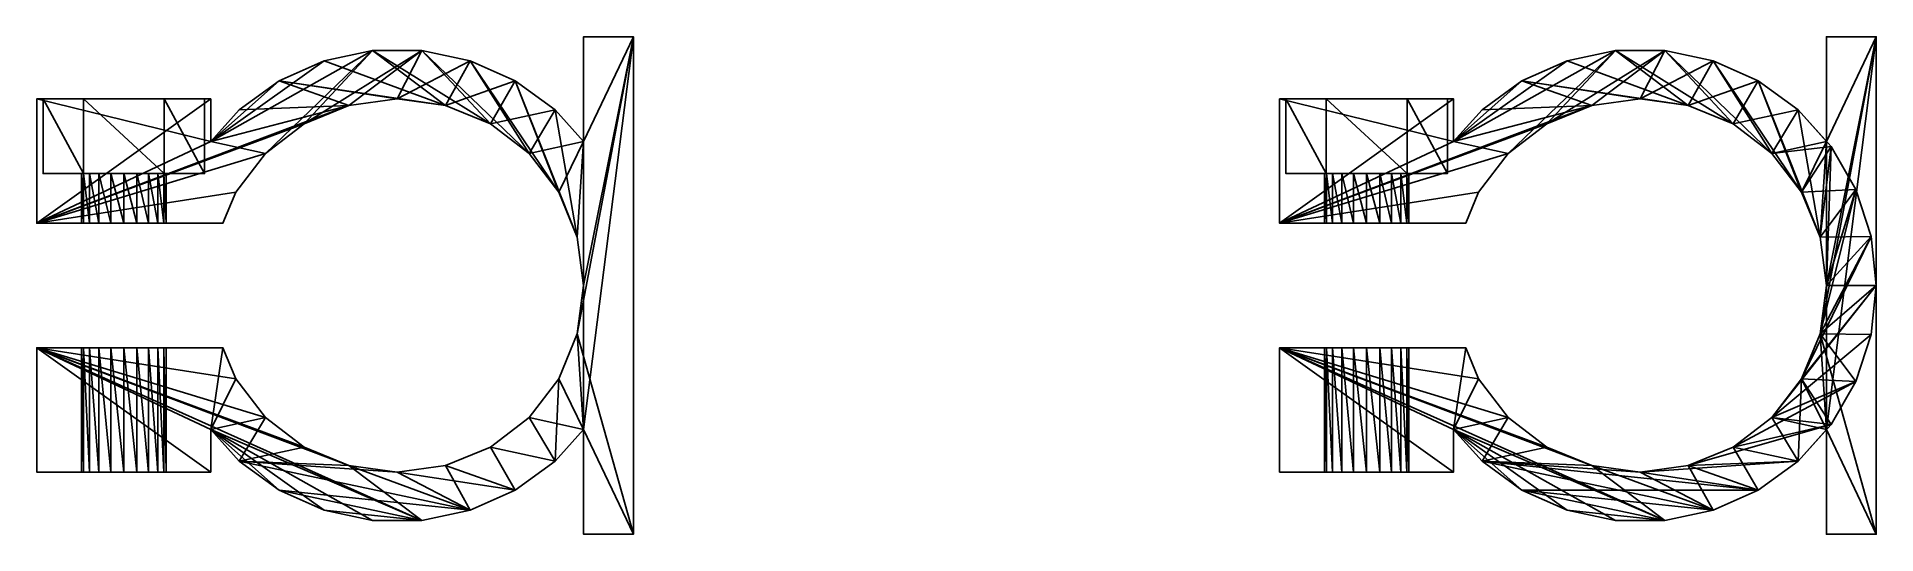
# Model space of a CAD drawing. Header units: metres. Extents: x -39.5 to 34.5, y -10 to 10.
import ezdxf

# ---------------------------------------------------------------- set-up
doc = ezdxf.new("R2010")
doc.units = ezdxf.units.M

msp = doc.modelspace()

# ---------------------------------------------------------------- linework, layer by layer
for points in [[(-17.5, 0, 17.5), (-15.5, 10, 17.5), (-17.7556, -1.94114, 17.5)], [(-17.7556, -1.94114, 17.5), (-15.5, 10, 17.5), (-15.5, -10, 17.5)], [(-17.5, 0, -32.5), (-15.5, 10, -32.5), (-17.7556, -1.94114, -32.5)], [(-17.7556, -1.94114, -32.5), (-15.5, 10, -32.5), (-15.5, -10, -32.5)], [(-17.5, 5.79016, 17.5), (-17.5, 10, 17.5), (-15.5, 10, 17.5)], [(-17.5, 5.79016, 17.5), (-15.5, 10, 17.5), (-17.5, 0, 17.5)], [(-15.5, -10, 32.5), (-15.5, 10, 32.5), (-17.5, -5.79016, 32.5)], [(-17.5, 0, 32.5), (-15.5, 10, 32.5), (-17.5, 5.79016, 32.5)], [(-17.5, -5.79016, 32.5), (-15.5, 10, 32.5), (-17.5, 0, 32.5)], [(-17.5, 10, 32.5), (-17.5, 5.79016, 32.5), (-15.5, 10, 32.5)], [(-17.5, 10, 17.5), (-17.5, 10, 32.5), (-15.5, 10, 17.5)], [(-15.5, 10, 17.5), (-17.5, 10, 32.5), (-15.5, 10, 32.5)], [(-17.5, 5.79016, 17.5), (-17.5, 5.79016, 32.5), (-17.5, 10, 17.5)], [(-17.5, 10, 17.5), (-17.5, 5.79016, 32.5), (-17.5, 10, 32.5)], [(-17.5, 5.79016, -32.5), (-17.5, 10, -32.5), (-15.5, 10, -32.5)], [(-17.5, 5.79016, -32.5), (-15.5, 10, -32.5), (-17.5, 0, -32.5)], [(-15.5, -10, -17.5), (-15.5, 10, -17.5), (-17.5, -5.79016, -17.5)], [(-17.5, 0, -17.5), (-15.5, 10, -17.5), (-17.5, 5.79016, -17.5)], [(-17.5, -5.79016, -17.5), (-15.5, 10, -17.5), (-17.5, 0, -17.5)], [(-17.5, 10, -17.5), (-17.5, 5.79016, -17.5), (-15.5, 10, -17.5)], [(-17.5, 10, -32.5), (-17.5, 10, -17.5), (-15.5, 10, -32.5)], [(-15.5, 10, -32.5), (-17.5, 10, -17.5), (-15.5, 10, -17.5)], [(-17.5, 5.79016, -32.5), (-17.5, 5.79016, -17.5), (-17.5, 10, -32.5)], [(-17.5, 10, -32.5), (-17.5, 5.79016, -17.5), (-17.5, 10, -17.5)], [(-15.5, -10, 32.5), (-15.5, -10, 17.5), (-15.5, 10, 17.5)], [(-15.5, 10, 32.5), (-15.5, -10, 32.5), (-15.5, 10, 17.5)], [(-15.5, -10, -17.5), (-15.5, -10, -32.5), (-15.5, 10, -32.5)], [(-15.5, 10, -17.5), (-15.5, -10, -17.5), (-15.5, 10, -32.5)], [(32.5, 0, -37.5), (34.5, 10, -37.5), (32.2444, -1.94114, -37.5)], [(32.2444, -1.94114, -37.5), (34.5, 10, -37.5), (34.5, -10, -37.5)], [(32.5, 5.79016, -37.5), (32.5, 10, -37.5), (34.5, 10, -37.5)], [(32.5, 5.79016, -37.5), (34.5, 10, -37.5), (32.5, 0, -37.5)], [(34.5, -10, -12.5), (34.5, 10, -12.5), (32.5, -5.79016, -12.5)], [(32.5, 0, -12.5), (34.5, 10, -12.5), (32.5, 5.79016, -12.5)], [(32.5, -5.79016, -12.5), (34.5, 10, -12.5), (32.5, 0, -12.5)], [(32.5, 10, -12.5), (32.5, 5.79016, -12.5), (34.5, 10, -12.5)], [(32.5, 10, -37.5), (32.5, 10, -12.5), (34.5, 10, -37.5)], [(34.5, 10, -37.5), (32.5, 10, -12.5), (34.5, 10, -12.5)], [(32.5, 5.79016, -37.5), (32.5, 5.79016, -12.5), (32.5, 10, -37.5)], [(32.5, 10, -37.5), (32.5, 5.79016, -12.5), (32.5, 10, -12.5)], [(34.5, -10, -12.5), (34.5, -10, -37.5), (34.5, 10, -37.5)], [(34.5, 10, -12.5), (34.5, -10, -12.5), (34.5, 10, -37.5)], [(-32.5, 5.79016, 32.5), (-25.993, 9.44796, 32.5), (-27.935699, 9.03504, 32.5)], [(-32.5, 5.79016, 32.5), (-30.303301, 5.3033, 32.5), (-25.993, 9.44796, 32.5)], [(-32.5, 5.79016, -17.5), (-25.993, 9.44796, -17.5), (-27.935699, 9.03504, -17.5)], [(-32.5, 5.79016, -17.5), (-30.303301, 5.3033, -17.5), (-25.993, 9.44796, -17.5)], [(-32.5, 5.79016, 32.5), (-27.935699, 9.03504, 32.5), (-29.75, 8.22724, 32.5)], [(-32.5, 5.79016, -17.5), (-27.935699, 9.03504, -17.5), (-29.75, 8.22724, -17.5)], [(-30.303301, 5.3033, 32.5), (-28.75, 6.49519, 32.5), (-25.993, 9.44796, 32.5)], [(-30.303301, 5.3033, -17.5), (-28.75, 6.49519, -17.5), (-25.993, 9.44796, -17.5)], [(-29.75, 8.22724, 17.5), (-27.935699, 9.03504, 17.5), (-23.058901, 7.24444, 17.5)], [(-29.75, 8.22724, 17.5), (-29.75, 8.22724, 32.5), (-27.935699, 9.03504, 17.5)], [(-27.935699, 9.03504, 17.5), (-29.75, 8.22724, 32.5), (-27.935699, 9.03504, 32.5)], [(-29.75, 8.22724, -32.5), (-27.935699, 9.03504, -32.5), (-23.058901, 7.24444, -32.5)], [(-29.75, 8.22724, -32.5), (-29.75, 8.22724, -17.5), (-27.935699, 9.03504, -32.5)], [(-27.935699, 9.03504, -32.5), (-29.75, 8.22724, -17.5), (-27.935699, 9.03504, -17.5)], [(-24.007, 9.44796, 32.5), (-25.993, 9.44796, 32.5), (-28.75, 6.49519, 32.5)], [(-24.007, 9.44796, 32.5), (-28.75, 6.49519, 32.5), (-26.941099, 7.24444, 32.5)], [(-24.007, 9.44796, -17.5), (-25.993, 9.44796, -17.5), (-28.75, 6.49519, -17.5)], [(-24.007, 9.44796, -17.5), (-28.75, 6.49519, -17.5), (-26.941099, 7.24444, -17.5)], [(-23.058901, 7.24444, 17.5), (-27.935699, 9.03504, 17.5), (-25.993, 9.44796, 17.5)], [(-27.935699, 9.03504, 17.5), (-27.935699, 9.03504, 32.5), (-25.993, 9.44796, 17.5)], [(-25.993, 9.44796, 17.5), (-27.935699, 9.03504, 32.5), (-25.993, 9.44796, 32.5)], [(-23.058901, 7.24444, -32.5), (-27.935699, 9.03504, -32.5), (-25.993, 9.44796, -32.5)], [(-27.935699, 9.03504, -32.5), (-27.935699, 9.03504, -17.5), (-25.993, 9.44796, -32.5)], [(-25.993, 9.44796, -32.5), (-27.935699, 9.03504, -17.5), (-25.993, 9.44796, -17.5)], [(-26.941099, 7.24444, 32.5), (-25, 7.5, 32.5), (-24.007, 9.44796, 32.5)], [(-26.941099, 7.24444, -17.5), (-25, 7.5, -17.5), (-24.007, 9.44796, -17.5)], [(-23.058901, 7.24444, 17.5), (-25.993, 9.44796, 17.5), (-21.25, 6.49519, 17.5)], [(-21.25, 6.49519, 17.5), (-25.993, 9.44796, 17.5), (-24.007, 9.44796, 17.5)], [(-25.993, 9.44796, 17.5), (-25.993, 9.44796, 32.5), (-24.007, 9.44796, 17.5)], [(-24.007, 9.44796, 17.5), (-25.993, 9.44796, 32.5), (-24.007, 9.44796, 32.5)], [(-23.058901, 7.24444, -32.5), (-25.993, 9.44796, -32.5), (-21.25, 6.49519, -32.5)], [(-21.25, 6.49519, -32.5), (-25.993, 9.44796, -32.5), (-24.007, 9.44796, -32.5)], [(-25.993, 9.44796, -32.5), (-25.993, 9.44796, -17.5), (-24.007, 9.44796, -32.5)], [(-24.007, 9.44796, -32.5), (-25.993, 9.44796, -17.5), (-24.007, 9.44796, -17.5)], [(-22.064301, 9.03504, 32.5), (-24.007, 9.44796, 32.5), (-25, 7.5, 32.5)], [(-22.064301, 9.03504, -17.5), (-24.007, 9.44796, -17.5), (-25, 7.5, -17.5)], [(-25, 7.5, 32.5), (-23.058901, 7.24444, 32.5), (-22.064301, 9.03504, 32.5)], [(-25, 7.5, -17.5), (-23.058901, 7.24444, -17.5), (-22.064301, 9.03504, -17.5)], [(-21.25, 6.49519, 17.5), (-24.007, 9.44796, 17.5), (-19.696699, 5.3033, 17.5)], [(-19.696699, 5.3033, 17.5), (-24.007, 9.44796, 17.5), (-22.064301, 9.03504, 17.5)], [(-24.007, 9.44796, 17.5), (-24.007, 9.44796, 32.5), (-22.064301, 9.03504, 17.5)], [(-22.064301, 9.03504, 17.5), (-24.007, 9.44796, 32.5), (-22.064301, 9.03504, 32.5)], [(-21.25, 6.49519, -32.5), (-24.007, 9.44796, -32.5), (-19.696699, 5.3033, -32.5)], [(-19.696699, 5.3033, -32.5), (-24.007, 9.44796, -32.5), (-22.064301, 9.03504, -32.5)], [(-24.007, 9.44796, -32.5), (-24.007, 9.44796, -17.5), (-22.064301, 9.03504, -32.5)], [(-22.064301, 9.03504, -32.5), (-24.007, 9.44796, -17.5), (-22.064301, 9.03504, -17.5)], [(-20.25, 8.22724, 32.5), (-22.064301, 9.03504, 32.5), (-23.058901, 7.24444, 32.5)], [(-20.25, 8.22724, -17.5), (-22.064301, 9.03504, -17.5), (-23.058901, 7.24444, -17.5)], [(-19.696699, 5.3033, 17.5), (-22.064301, 9.03504, 17.5), (-18.504801, 3.75, 17.5)], [(-18.504801, 3.75, 17.5), (-22.064301, 9.03504, 17.5), (-20.25, 8.22724, 17.5)], [(-22.064301, 9.03504, 17.5), (-22.064301, 9.03504, 32.5), (-20.25, 8.22724, 17.5)], [(-20.25, 8.22724, 17.5), (-22.064301, 9.03504, 32.5), (-20.25, 8.22724, 32.5)], [(-19.696699, 5.3033, -32.5), (-22.064301, 9.03504, -32.5), (-18.504801, 3.75, -32.5)], [(-18.504801, 3.75, -32.5), (-22.064301, 9.03504, -32.5), (-20.25, 8.22724, -32.5)], [(-22.064301, 9.03504, -32.5), (-22.064301, 9.03504, -17.5), (-20.25, 8.22724, -32.5)], [(-20.25, 8.22724, -32.5), (-22.064301, 9.03504, -17.5), (-20.25, 8.22724, -17.5)], [(17.5, 5.79016, 32.5), (24.007, 9.44796, 32.5), (22.064301, 9.03504, 32.5)], [(17.5, 5.79016, 32.5), (19.696699, 5.3033, 32.5), (24.007, 9.44796, 32.5)], [(17.5, 5.79016, -12.5), (24.007, 9.44796, -12.5), (22.064301, 9.03504, -12.5)], [(17.5, 5.79016, -12.5), (19.696699, 5.3033, -12.5), (24.007, 9.44796, -12.5)], [(17.5, 5.79016, 32.5), (22.064301, 9.03504, 32.5), (20.25, 8.22724, 32.5)], [(17.5, 5.79016, -12.5), (22.064301, 9.03504, -12.5), (20.25, 8.22724, -12.5)], [(19.696699, 5.3033, 32.5), (21.25, 6.49519, 32.5), (24.007, 9.44796, 32.5)], [(19.696699, 5.3033, -12.5), (21.25, 6.49519, -12.5), (24.007, 9.44796, -12.5)], [(20.25, 8.22724, 17.5), (22.064301, 9.03504, 17.5), (26.941099, 7.24444, 17.5)], [(20.25, 8.22724, 17.5), (20.25, 8.22724, 32.5), (22.064301, 9.03504, 17.5)], [(22.064301, 9.03504, 17.5), (20.25, 8.22724, 32.5), (22.064301, 9.03504, 32.5)], [(20.25, 8.22724, -37.5), (22.064301, 9.03504, -37.5), (26.941099, 7.24444, -37.5)], [(20.25, 8.22724, -37.5), (20.25, 8.22724, -12.5), (22.064301, 9.03504, -37.5)], [(22.064301, 9.03504, -37.5), (20.25, 8.22724, -12.5), (22.064301, 9.03504, -12.5)], [(25.993, 9.44796, 32.5), (24.007, 9.44796, 32.5), (21.25, 6.49519, 32.5)], [(25.993, 9.44796, 32.5), (21.25, 6.49519, 32.5), (23.058901, 7.24444, 32.5)], [(25.993, 9.44796, -12.5), (24.007, 9.44796, -12.5), (21.25, 6.49519, -12.5)], [(25.993, 9.44796, -12.5), (21.25, 6.49519, -12.5), (23.058901, 7.24444, -12.5)], [(26.941099, 7.24444, 17.5), (22.064301, 9.03504, 17.5), (24.007, 9.44796, 17.5)], [(22.064301, 9.03504, 17.5), (22.064301, 9.03504, 32.5), (24.007, 9.44796, 17.5)], [(24.007, 9.44796, 17.5), (22.064301, 9.03504, 32.5), (24.007, 9.44796, 32.5)], [(26.941099, 7.24444, -37.5), (22.064301, 9.03504, -37.5), (24.007, 9.44796, -37.5)], [(22.064301, 9.03504, -37.5), (22.064301, 9.03504, -12.5), (24.007, 9.44796, -37.5)], [(24.007, 9.44796, -37.5), (22.064301, 9.03504, -12.5), (24.007, 9.44796, -12.5)], [(23.058901, 7.24444, 32.5), (25, 7.5, 32.5), (25.993, 9.44796, 32.5)], [(23.058901, 7.24444, -12.5), (25, 7.5, -12.5), (25.993, 9.44796, -12.5)], [(26.941099, 7.24444, 17.5), (24.007, 9.44796, 17.5), (28.75, 6.49519, 17.5)], [(28.75, 6.49519, 17.5), (24.007, 9.44796, 17.5), (25.993, 9.44796, 17.5)], [(24.007, 9.44796, 17.5), (24.007, 9.44796, 32.5), (25.993, 9.44796, 17.5)], [(25.993, 9.44796, 17.5), (24.007, 9.44796, 32.5), (25.993, 9.44796, 32.5)], [(26.941099, 7.24444, -37.5), (24.007, 9.44796, -37.5), (28.75, 6.49519, -37.5)], [(28.75, 6.49519, -37.5), (24.007, 9.44796, -37.5), (25.993, 9.44796, -37.5)], [(24.007, 9.44796, -37.5), (24.007, 9.44796, -12.5), (25.993, 9.44796, -37.5)], [(25.993, 9.44796, -37.5), (24.007, 9.44796, -12.5), (25.993, 9.44796, -12.5)], [(27.935699, 9.03504, 32.5), (25.993, 9.44796, 32.5), (25, 7.5, 32.5)], [(27.935699, 9.03504, -12.5), (25.993, 9.44796, -12.5), (25, 7.5, -12.5)], [(25, 7.5, 32.5), (26.941099, 7.24444, 32.5), (27.935699, 9.03504, 32.5)], [(25, 7.5, -12.5), (26.941099, 7.24444, -12.5), (27.935699, 9.03504, -12.5)], [(28.75, 6.49519, 17.5), (25.993, 9.44796, 17.5), (30.303301, 5.3033, 17.5)], [(30.303301, 5.3033, 17.5), (25.993, 9.44796, 17.5), (27.935699, 9.03504, 17.5)], [(25.993, 9.44796, 17.5), (25.993, 9.44796, 32.5), (27.935699, 9.03504, 17.5)], [(27.935699, 9.03504, 17.5), (25.993, 9.44796, 32.5), (27.935699, 9.03504, 32.5)], [(28.75, 6.49519, -37.5), (25.993, 9.44796, -37.5), (30.303301, 5.3033, -37.5)], [(30.303301, 5.3033, -37.5), (25.993, 9.44796, -37.5), (27.935699, 9.03504, -37.5)], [(25.993, 9.44796, -37.5), (25.993, 9.44796, -12.5), (27.935699, 9.03504, -37.5)], [(27.935699, 9.03504, -37.5), (25.993, 9.44796, -12.5), (27.935699, 9.03504, -12.5)], [(29.75, 8.22724, 32.5), (27.935699, 9.03504, 32.5), (26.941099, 7.24444, 32.5)], [(29.75, 8.22724, -12.5), (27.935699, 9.03504, -12.5), (26.941099, 7.24444, -12.5)], [(30.303301, 5.3033, 17.5), (27.935699, 9.03504, 17.5), (31.495199, 3.75, 17.5)], [(31.495199, 3.75, 17.5), (27.935699, 9.03504, 17.5), (29.75, 8.22724, 17.5)], [(27.935699, 9.03504, 17.5), (27.935699, 9.03504, 32.5), (29.75, 8.22724, 17.5)], [(29.75, 8.22724, 17.5), (27.935699, 9.03504, 32.5), (29.75, 8.22724, 32.5)], [(30.303301, 5.3033, -37.5), (27.935699, 9.03504, -37.5), (31.495199, 3.75, -37.5)], [(31.495199, 3.75, -37.5), (27.935699, 9.03504, -37.5), (29.75, 8.22724, -37.5)], [(27.935699, 9.03504, -37.5), (27.935699, 9.03504, -12.5), (29.75, 8.22724, -37.5)], [(29.75, 8.22724, -37.5), (27.935699, 9.03504, -12.5), (29.75, 8.22724, -12.5)], [(-32.5, 5.79016, 32.5), (-29.75, 8.22724, 32.5), (-31.356701, 7.05988, 32.5)], [(-32.5, 5.79016, -17.5), (-29.75, 8.22724, -17.5), (-31.356701, 7.05988, -17.5)], [(-29.75, 8.22724, 17.5), (-26.941099, 7.24444, 17.5), (-31.356701, 7.05988, 17.5)], [(-31.356701, 7.05988, 17.5), (-31.356701, 7.05988, 32.5), (-29.75, 8.22724, 17.5)], [(-29.75, 8.22724, 17.5), (-31.356701, 7.05988, 32.5), (-29.75, 8.22724, 32.5)], [(-29.75, 8.22724, -32.5), (-26.941099, 7.24444, -32.5), (-31.356701, 7.05988, -32.5)], [(-31.356701, 7.05988, -32.5), (-31.356701, 7.05988, -17.5), (-29.75, 8.22724, -32.5)], [(-29.75, 8.22724, -32.5), (-31.356701, 7.05988, -17.5), (-29.75, 8.22724, -17.5)], [(-29.75, 8.22724, 17.5), (-23.058901, 7.24444, 17.5), (-25, 7.5, 17.5)], [(-29.75, 8.22724, 17.5), (-25, 7.5, 17.5), (-26.941099, 7.24444, 17.5)], [(-29.75, 8.22724, -32.5), (-23.058901, 7.24444, -32.5), (-25, 7.5, -32.5)], [(-29.75, 8.22724, -32.5), (-25, 7.5, -32.5), (-26.941099, 7.24444, -32.5)], [(-23.058901, 7.24444, 32.5), (-21.25, 6.49519, 32.5), (-20.25, 8.22724, 32.5)], [(-23.058901, 7.24444, -17.5), (-21.25, 6.49519, -17.5), (-20.25, 8.22724, -17.5)], [(-18.643299, 7.05988, 32.5), (-20.25, 8.22724, 32.5), (-21.25, 6.49519, 32.5)], [(-18.643299, 7.05988, -17.5), (-20.25, 8.22724, -17.5), (-21.25, 6.49519, -17.5)], [(-18.504801, 3.75, 17.5), (-20.25, 8.22724, 17.5), (-17.7556, 1.94114, 17.5)], [(-17.7556, 1.94114, 17.5), (-20.25, 8.22724, 17.5), (-18.643299, 7.05988, 17.5)], [(-20.25, 8.22724, 17.5), (-20.25, 8.22724, 32.5), (-18.643299, 7.05988, 17.5)], [(-18.643299, 7.05988, 17.5), (-20.25, 8.22724, 32.5), (-18.643299, 7.05988, 32.5)], [(-18.504801, 3.75, -32.5), (-20.25, 8.22724, -32.5), (-17.7556, 1.94114, -32.5)], [(-17.7556, 1.94114, -32.5), (-20.25, 8.22724, -32.5), (-18.643299, 7.05988, -32.5)], [(-20.25, 8.22724, -32.5), (-20.25, 8.22724, -17.5), (-18.643299, 7.05988, -32.5)], [(-18.643299, 7.05988, -32.5), (-20.25, 8.22724, -17.5), (-18.643299, 7.05988, -17.5)], [(17.5, 5.79016, 32.5), (20.25, 8.22724, 32.5), (18.643299, 7.05988, 32.5)], [(17.5, 5.79016, -12.5), (20.25, 8.22724, -12.5), (18.643299, 7.05988, -12.5)], [(20.25, 8.22724, 17.5), (23.058901, 7.24444, 17.5), (18.643299, 7.05988, 17.5)], [(18.643299, 7.05988, 17.5), (18.643299, 7.05988, 32.5), (20.25, 8.22724, 17.5)], [(20.25, 8.22724, 17.5), (18.643299, 7.05988, 32.5), (20.25, 8.22724, 32.5)], [(20.25, 8.22724, -37.5), (23.058901, 7.24444, -37.5), (18.643299, 7.05988, -37.5)], [(18.643299, 7.05988, -37.5), (18.643299, 7.05988, -12.5), (20.25, 8.22724, -37.5)], [(20.25, 8.22724, -37.5), (18.643299, 7.05988, -12.5), (20.25, 8.22724, -12.5)], [(20.25, 8.22724, 17.5), (26.941099, 7.24444, 17.5), (25, 7.5, 17.5)], [(20.25, 8.22724, 17.5), (25, 7.5, 17.5), (23.058901, 7.24444, 17.5)], [(20.25, 8.22724, -37.5), (26.941099, 7.24444, -37.5), (25, 7.5, -37.5)], [(20.25, 8.22724, -37.5), (25, 7.5, -37.5), (23.058901, 7.24444, -37.5)], [(26.941099, 7.24444, 32.5), (28.75, 6.49519, 32.5), (29.75, 8.22724, 32.5)], [(26.941099, 7.24444, -12.5), (28.75, 6.49519, -12.5), (29.75, 8.22724, -12.5)], [(31.356701, 7.05988, 32.5), (29.75, 8.22724, 32.5), (28.75, 6.49519, 32.5)], [(31.356701, 7.05988, -12.5), (29.75, 8.22724, -12.5), (28.75, 6.49519, -12.5)], [(31.495199, 3.75, 17.5), (29.75, 8.22724, 17.5), (32.2444, 1.94114, 17.5)], [(32.2444, 1.94114, 17.5), (29.75, 8.22724, 17.5), (31.356701, 7.05988, 17.5)], [(29.75, 8.22724, 17.5), (29.75, 8.22724, 32.5), (31.356701, 7.05988, 17.5)], [(31.356701, 7.05988, 17.5), (29.75, 8.22724, 32.5), (31.356701, 7.05988, 32.5)], [(31.495199, 3.75, -37.5), (29.75, 8.22724, -37.5), (32.2444, 1.94114, -37.5)], [(32.2444, 1.94114, -37.5), (29.75, 8.22724, -37.5), (31.356701, 7.05988, -37.5)], [(29.75, 8.22724, -37.5), (29.75, 8.22724, -12.5), (31.356701, 7.05988, -37.5)], [(31.356701, 7.05988, -37.5), (29.75, 8.22724, -12.5), (31.356701, 7.05988, -12.5)], [(-32.5, 5.79016, 17.5), (-39.5, 7.5, 17.5), (-32.5, 7.5, 17.5)], [(-32.5, 5.79016, 17.5), (-39.5, 2.5, 17.5), (-39.5, 7.5, 17.5)], [(-32.5, 7.5, 32.5), (-39.5, 7.5, 32.5), (-39.5, 2.5, 32.5)], [(-39.5, 2.5, 32.5), (-32.5, 5.79016, 32.5), (-32.5, 7.5, 32.5)], [(-34.375, 7.5, 27.8146), (-39.5, 7.5, 32.5), (-32.5, 7.5, 32.5)], [(-39.5, 7.5, 17.5), (-39.5, 7.5, 32.5), (-39.25, 7.5, 25)], [(-39.5, 7.5, 17.5), (-39.25, 7.5, 25), (-37.625, 7.5, 22.1854)], [(-39.5, 7.5, 17.5), (-37.625, 7.5, 22.1854), (-32.5, 7.5, 17.5)], [(-37.625, 7.5, 27.8146), (-39.5, 7.5, 32.5), (-34.375, 7.5, 27.8146)], [(-39.25, 7.5, 25), (-39.5, 7.5, 32.5), (-37.625, 7.5, 27.8146)], [(-39.5, 2.5, 17.5), (-39.5, 2.5, 32.5), (-39.5, 7.5, 17.5)], [(-39.5, 7.5, 17.5), (-39.5, 2.5, 32.5), (-39.5, 7.5, 32.5)], [(-32.5, 5.79016, -32.5), (-39.5, 7.5, -32.5), (-32.5, 7.5, -32.5)], [(-32.5, 5.79016, -32.5), (-39.5, 2.5, -32.5), (-39.5, 7.5, -32.5)], [(-32.5, 7.5, -17.5), (-39.5, 7.5, -17.5), (-39.5, 2.5, -17.5)], [(-39.5, 2.5, -17.5), (-32.5, 5.79016, -17.5), (-32.5, 7.5, -17.5)], [(-34.375, 7.5, -19.118799), (-39.5, 7.5, -17.5), (-32.5, 7.5, -17.5)], [(-39.5, 7.5, -32.5), (-39.5, 7.5, -17.5), (-39.25, 7.5, -28.0667)], [(-39.5, 7.5, -32.5), (-39.25, 7.5, -28.0667), (-37.625, 7.5, -30.881201)], [(-39.5, 7.5, -32.5), (-37.625, 7.5, -30.881201), (-32.5, 7.5, -32.5)], [(-39.25, 7.5, -28.0667), (-39.5, 7.5, -17.5), (-39.25, 7.5, -21.9333)], [(-39.25, 7.5, -21.9333), (-39.5, 7.5, -17.5), (-37.625, 7.5, -19.118799)], [(-37.625, 7.5, -19.118799), (-39.5, 7.5, -17.5), (-34.375, 7.5, -19.118799)], [(-39.5, 2.5, -32.5), (-39.5, 2.5, -17.5), (-39.5, 7.5, -32.5)], [(-39.5, 7.5, -32.5), (-39.5, 2.5, -17.5), (-39.5, 7.5, -17.5)], [(-39.25, 7.5, 25), (-37.625, 7.5, 27.8146), (-37.625, 4.5, 27.8146)], [(-39.25, 4.5, 25), (-39.25, 7.5, 25), (-37.625, 4.5, 27.8146)], [(-37.625, 4.5, 22.1854), (-37.625, 7.5, 22.1854), (-39.25, 7.5, 25)], [(-39.25, 4.5, 25), (-37.625, 4.5, 22.1854), (-39.25, 7.5, 25)], [(-37.625, 7.5, -24.7479), (-37.625, 7.5, -25.2521), (-39.25, 7.5, -21.9333)], [(-39.25, 7.5, -28.0667), (-39.25, 7.5, -21.9333), (-37.625, 7.5, -25.2521)], [(-39.25, 7.5, -28.0667), (-37.625, 7.5, -25.2521), (-37.625, 4.5, -25.2521)], [(-39.25, 4.5, -28.0667), (-39.25, 7.5, -28.0667), (-37.625, 4.5, -25.2521)], [(-37.625, 4.5, -30.881201), (-37.625, 7.5, -30.881201), (-39.25, 7.5, -28.0667)], [(-39.25, 4.5, -28.0667), (-37.625, 4.5, -30.881201), (-39.25, 7.5, -28.0667)], [(-39.25, 7.5, -21.9333), (-37.625, 7.5, -19.118799), (-37.625, 4.5, -19.118799)], [(-39.25, 4.5, -21.9333), (-39.25, 7.5, -21.9333), (-37.625, 4.5, -19.118799)], [(-37.625, 4.5, -24.7479), (-37.625, 7.5, -24.7479), (-39.25, 7.5, -21.9333)], [(-39.25, 4.5, -21.9333), (-37.625, 4.5, -24.7479), (-39.25, 7.5, -21.9333)], [(-34.375, 7.5, 22.1854), (-32.5, 7.5, 17.5), (-37.625, 7.5, 22.1854)], [(-34.375, 7.5, 27.8146), (-34.375, 4.5, 27.8146), (-37.625, 7.5, 27.8146)], [(-37.625, 7.5, 27.8146), (-34.375, 4.5, 27.8146), (-37.625, 4.5, 27.8146)], [(-34.375, 4.5, 22.1854), (-34.375, 7.5, 22.1854), (-37.625, 7.5, 22.1854)], [(-37.625, 4.5, 22.1854), (-34.375, 4.5, 22.1854), (-37.625, 7.5, 22.1854)], [(-37.625, 7.5, -25.2521), (-37.625, 7.5, -24.7479), (-34.375, 7.5, -25.2521)], [(-34.375, 7.5, -24.7479), (-34.375, 7.5, -25.2521), (-37.625, 7.5, -24.7479)], [(-34.375, 7.5, -30.881201), (-32.5, 7.5, -32.5), (-37.625, 7.5, -30.881201)], [(-34.375, 7.5, -25.2521), (-34.375, 4.5, -25.2521), (-37.625, 7.5, -25.2521)], [(-37.625, 7.5, -25.2521), (-34.375, 4.5, -25.2521), (-37.625, 4.5, -25.2521)], [(-34.375, 4.5, -30.881201), (-34.375, 7.5, -30.881201), (-37.625, 7.5, -30.881201)], [(-37.625, 4.5, -30.881201), (-34.375, 4.5, -30.881201), (-37.625, 7.5, -30.881201)], [(-34.375, 7.5, -19.118799), (-34.375, 4.5, -19.118799), (-37.625, 7.5, -19.118799)], [(-37.625, 7.5, -19.118799), (-34.375, 4.5, -19.118799), (-37.625, 4.5, -19.118799)], [(-34.375, 4.5, -24.7479), (-34.375, 7.5, -24.7479), (-37.625, 7.5, -24.7479)], [(-37.625, 4.5, -24.7479), (-34.375, 4.5, -24.7479), (-37.625, 7.5, -24.7479)], [(-34.375, 7.5, 27.8146), (-32.5, 7.5, 32.5), (-32.75, 7.5, 25)], [(-32.5, 7.5, 17.5), (-34.375, 7.5, 22.1854), (-32.75, 7.5, 25)], [(-32.75, 7.5, 25), (-32.75, 4.5, 25), (-34.375, 7.5, 27.8146)], [(-34.375, 7.5, 27.8146), (-32.75, 4.5, 25), (-34.375, 4.5, 27.8146)], [(-32.75, 7.5, 25), (-34.375, 7.5, 22.1854), (-32.75, 4.5, 25)], [(-32.75, 4.5, 25), (-34.375, 7.5, 22.1854), (-34.375, 4.5, 22.1854)], [(-32.75, 7.5, -21.9333), (-34.375, 7.5, -25.2521), (-34.375, 7.5, -24.7479)], [(-32.75, 7.5, -28.0667), (-32.5, 7.5, -32.5), (-34.375, 7.5, -30.881201)], [(-34.375, 7.5, -19.118799), (-32.5, 7.5, -17.5), (-32.75, 7.5, -21.9333)], [(-32.75, 7.5, -28.0667), (-34.375, 7.5, -25.2521), (-32.75, 7.5, -21.9333)], [(-32.75, 7.5, -28.0667), (-32.75, 4.5, -28.0667), (-34.375, 7.5, -25.2521)], [(-34.375, 7.5, -25.2521), (-32.75, 4.5, -28.0667), (-34.375, 4.5, -25.2521)], [(-32.75, 7.5, -28.0667), (-34.375, 7.5, -30.881201), (-32.75, 4.5, -28.0667)], [(-32.75, 4.5, -28.0667), (-34.375, 7.5, -30.881201), (-34.375, 4.5, -30.881201)], [(-32.75, 7.5, -21.9333), (-32.75, 4.5, -21.9333), (-34.375, 7.5, -19.118799)], [(-34.375, 7.5, -19.118799), (-32.75, 4.5, -21.9333), (-34.375, 4.5, -19.118799)], [(-32.75, 7.5, -21.9333), (-34.375, 7.5, -24.7479), (-32.75, 4.5, -21.9333)], [(-32.75, 4.5, -21.9333), (-34.375, 7.5, -24.7479), (-34.375, 4.5, -24.7479)], [(-32.5, 7.5, 17.5), (-32.75, 7.5, 25), (-32.5, 7.5, 32.5)], [(-32.5, 7.5, -32.5), (-32.75, 7.5, -28.0667), (-32.5, 7.5, -17.5)], [(-32.75, 7.5, -28.0667), (-32.75, 7.5, -21.9333), (-32.5, 7.5, -17.5)], [(-32.5, 5.79016, 32.5), (-32.5, 5.79016, 17.5), (-32.5, 7.5, 17.5)], [(-32.5, 7.5, 32.5), (-32.5, 5.79016, 32.5), (-32.5, 7.5, 17.5)], [(-32.5, 5.79016, -17.5), (-32.5, 5.79016, -32.5), (-32.5, 7.5, -32.5)], [(-32.5, 7.5, -17.5), (-32.5, 5.79016, -17.5), (-32.5, 7.5, -32.5)], [(-25, 7.5, 17.5), (-25, 7.5, 32.5), (-26.941099, 7.24444, 32.5)], [(-26.941099, 7.24444, 17.5), (-25, 7.5, 17.5), (-26.941099, 7.24444, 32.5)], [(-25, 7.5, -32.5), (-25, 7.5, -17.5), (-26.941099, 7.24444, -17.5)], [(-26.941099, 7.24444, -32.5), (-25, 7.5, -32.5), (-26.941099, 7.24444, -17.5)], [(-23.058901, 7.24444, 17.5), (-23.058901, 7.24444, 32.5), (-25, 7.5, 32.5)], [(-25, 7.5, 17.5), (-23.058901, 7.24444, 17.5), (-25, 7.5, 32.5)], [(-23.058901, 7.24444, -32.5), (-23.058901, 7.24444, -17.5), (-25, 7.5, -17.5)], [(-25, 7.5, -32.5), (-23.058901, 7.24444, -32.5), (-25, 7.5, -17.5)], [(17.5, 5.79016, 17.5), (10.5, 7.5, 17.5), (17.5, 7.5, 17.5)], [(17.5, 5.79016, 17.5), (10.5, 2.5, 17.5), (10.5, 7.5, 17.5)], [(17.5, 7.5, 32.5), (10.5, 7.5, 32.5), (10.5, 2.5, 32.5)], [(10.5, 2.5, 32.5), (17.5, 5.79016, 32.5), (17.5, 7.5, 32.5)], [(15.625, 7.5, 27.8146), (10.5, 7.5, 32.5), (17.5, 7.5, 32.5)], [(10.5, 7.5, 17.5), (10.5, 7.5, 32.5), (10.75, 7.5, 25)], [(10.5, 7.5, 17.5), (10.75, 7.5, 25), (12.375, 7.5, 22.1854)], [(10.5, 7.5, 17.5), (12.375, 7.5, 22.1854), (17.5, 7.5, 17.5)], [(12.375, 7.5, 27.8146), (10.5, 7.5, 32.5), (15.625, 7.5, 27.8146)], [(10.75, 7.5, 25), (10.5, 7.5, 32.5), (12.375, 7.5, 27.8146)], [(10.5, 2.5, 17.5), (10.5, 2.5, 32.5), (10.5, 7.5, 17.5)], [(10.5, 7.5, 17.5), (10.5, 2.5, 32.5), (10.5, 7.5, 32.5)], [(17.5, 5.79016, -37.5), (10.5, 7.5, -37.5), (17.5, 7.5, -37.5)], [(17.5, 5.79016, -37.5), (10.5, 2.5, -37.5), (10.5, 7.5, -37.5)], [(17.5, 7.5, -12.5), (10.5, 7.5, -12.5), (10.5, 2.5, -12.5)], [(10.5, 2.5, -12.5), (17.5, 5.79016, -12.5), (17.5, 7.5, -12.5)], [(15.625, 7.5, -22.1854), (10.5, 7.5, -12.5), (17.5, 7.5, -12.5)], [(10.5, 7.5, -37.5), (10.5, 7.5, -12.5), (10.75, 7.5, -25)], [(10.5, 7.5, -37.5), (10.75, 7.5, -25), (17.5, 7.5, -37.5)], [(12.375, 7.5, -22.1854), (10.5, 7.5, -12.5), (15.625, 7.5, -22.1854)], [(10.75, 7.5, -25), (10.5, 7.5, -12.5), (12.375, 7.5, -22.1854)], [(10.5, 2.5, -37.5), (10.5, 2.5, -12.5), (10.5, 7.5, -37.5)], [(10.5, 7.5, -37.5), (10.5, 2.5, -12.5), (10.5, 7.5, -12.5)], [(10.75, 7.5, 25), (12.375, 7.5, 27.8146), (12.375, 4.5, 27.8146)], [(10.75, 4.5, 25), (10.75, 7.5, 25), (12.375, 4.5, 27.8146)], [(12.375, 4.5, 22.1854), (12.375, 7.5, 22.1854), (10.75, 7.5, 25)], [(10.75, 4.5, 25), (12.375, 4.5, 22.1854), (10.75, 7.5, 25)], [(10.75, 7.5, -25), (12.375, 7.5, -27.8146), (17.5, 7.5, -37.5)], [(10.75, 7.5, -25), (12.375, 7.5, -22.1854), (12.375, 4.5, -22.1854)], [(10.75, 4.5, -25), (10.75, 7.5, -25), (12.375, 4.5, -22.1854)], [(12.375, 4.5, -27.8146), (12.375, 7.5, -27.8146), (10.75, 7.5, -25)], [(10.75, 4.5, -25), (12.375, 4.5, -27.8146), (10.75, 7.5, -25)], [(15.625, 7.5, 22.1854), (17.5, 7.5, 17.5), (12.375, 7.5, 22.1854)], [(15.625, 7.5, 27.8146), (15.625, 4.5, 27.8146), (12.375, 7.5, 27.8146)], [(12.375, 7.5, 27.8146), (15.625, 4.5, 27.8146), (12.375, 4.5, 27.8146)], [(15.625, 4.5, 22.1854), (15.625, 7.5, 22.1854), (12.375, 7.5, 22.1854)], [(12.375, 4.5, 22.1854), (15.625, 4.5, 22.1854), (12.375, 7.5, 22.1854)], [(15.625, 7.5, -27.8146), (17.5, 7.5, -37.5), (12.375, 7.5, -27.8146)], [(15.625, 7.5, -22.1854), (15.625, 4.5, -22.1854), (12.375, 7.5, -22.1854)], [(12.375, 7.5, -22.1854), (15.625, 4.5, -22.1854), (12.375, 4.5, -22.1854)], [(15.625, 4.5, -27.8146), (15.625, 7.5, -27.8146), (12.375, 7.5, -27.8146)], [(12.375, 4.5, -27.8146), (15.625, 4.5, -27.8146), (12.375, 7.5, -27.8146)], [(15.625, 7.5, 27.8146), (17.5, 7.5, 32.5), (17.25, 7.5, 25)], [(17.5, 7.5, 17.5), (15.625, 7.5, 22.1854), (17.25, 7.5, 25)], [(17.25, 7.5, 25), (17.25, 4.5, 25), (15.625, 7.5, 27.8146)], [(15.625, 7.5, 27.8146), (17.25, 4.5, 25), (15.625, 4.5, 27.8146)], [(17.25, 7.5, 25), (15.625, 7.5, 22.1854), (17.25, 4.5, 25)], [(17.25, 4.5, 25), (15.625, 7.5, 22.1854), (15.625, 4.5, 22.1854)], [(15.625, 7.5, -22.1854), (17.5, 7.5, -12.5), (17.25, 7.5, -25)], [(17.5, 7.5, -37.5), (15.625, 7.5, -27.8146), (17.25, 7.5, -25)], [(17.25, 7.5, -25), (17.25, 4.5, -25), (15.625, 7.5, -22.1854)], [(15.625, 7.5, -22.1854), (17.25, 4.5, -25), (15.625, 4.5, -22.1854)], [(17.25, 7.5, -25), (15.625, 7.5, -27.8146), (17.25, 4.5, -25)], [(17.25, 4.5, -25), (15.625, 7.5, -27.8146), (15.625, 4.5, -27.8146)], [(17.5, 7.5, 17.5), (17.25, 7.5, 25), (17.5, 7.5, 32.5)], [(17.5, 7.5, -37.5), (17.25, 7.5, -25), (17.5, 7.5, -12.5)], [(17.5, 5.79016, 32.5), (17.5, 5.79016, 17.5), (17.5, 7.5, 17.5)], [(17.5, 7.5, 32.5), (17.5, 5.79016, 32.5), (17.5, 7.5, 17.5)], [(17.5, 5.79016, -12.5), (17.5, 5.79016, -37.5), (17.5, 7.5, -37.5)], [(17.5, 7.5, -12.5), (17.5, 5.79016, -12.5), (17.5, 7.5, -37.5)], [(25, 7.5, 17.5), (25, 7.5, 32.5), (23.058901, 7.24444, 32.5)], [(23.058901, 7.24444, 17.5), (25, 7.5, 17.5), (23.058901, 7.24444, 32.5)], [(25, 7.5, -37.5), (25, 7.5, -12.5), (23.058901, 7.24444, -12.5)], [(23.058901, 7.24444, -37.5), (25, 7.5, -37.5), (23.058901, 7.24444, -12.5)], [(26.941099, 7.24444, 17.5), (26.941099, 7.24444, 32.5), (25, 7.5, 32.5)], [(25, 7.5, 17.5), (26.941099, 7.24444, 17.5), (25, 7.5, 32.5)], [(26.941099, 7.24444, -37.5), (26.941099, 7.24444, -12.5), (25, 7.5, -12.5)], [(25, 7.5, -37.5), (26.941099, 7.24444, -37.5), (25, 7.5, -12.5)], [(-28.75, 6.49519, 17.5), (-39.5, 2.5, 17.5), (-26.941099, 7.24444, 17.5)], [(-26.941099, 7.24444, 17.5), (-39.5, 2.5, 17.5), (-32.5, 5.79016, 17.5)], [(-28.75, 6.49519, -32.5), (-39.5, 2.5, -32.5), (-26.941099, 7.24444, -32.5)], [(-26.941099, 7.24444, -32.5), (-39.5, 2.5, -32.5), (-32.5, 5.79016, -32.5)], [(-26.941099, 7.24444, 17.5), (-32.5, 5.79016, 17.5), (-31.356701, 7.05988, 17.5)], [(-26.941099, 7.24444, -32.5), (-32.5, 5.79016, -32.5), (-31.356701, 7.05988, -32.5)], [(-32.5, 5.79016, 17.5), (-32.5, 5.79016, 32.5), (-31.356701, 7.05988, 17.5)], [(-31.356701, 7.05988, 17.5), (-32.5, 5.79016, 32.5), (-31.356701, 7.05988, 32.5)], [(-32.5, 5.79016, -32.5), (-32.5, 5.79016, -17.5), (-31.356701, 7.05988, -32.5)], [(-31.356701, 7.05988, -32.5), (-32.5, 5.79016, -17.5), (-31.356701, 7.05988, -17.5)], [(-26.941099, 7.24444, 17.5), (-26.941099, 7.24444, 32.5), (-28.75, 6.49519, 32.5)], [(-28.75, 6.49519, 17.5), (-26.941099, 7.24444, 17.5), (-28.75, 6.49519, 32.5)], [(-26.941099, 7.24444, -32.5), (-26.941099, 7.24444, -17.5), (-28.75, 6.49519, -17.5)], [(-28.75, 6.49519, -32.5), (-26.941099, 7.24444, -32.5), (-28.75, 6.49519, -17.5)], [(-21.25, 6.49519, 17.5), (-21.25, 6.49519, 32.5), (-23.058901, 7.24444, 32.5)], [(-23.058901, 7.24444, 17.5), (-21.25, 6.49519, 17.5), (-23.058901, 7.24444, 32.5)], [(-21.25, 6.49519, -32.5), (-21.25, 6.49519, -17.5), (-23.058901, 7.24444, -17.5)], [(-23.058901, 7.24444, -32.5), (-21.25, 6.49519, -32.5), (-23.058901, 7.24444, -17.5)], [(-21.25, 6.49519, 32.5), (-19.696699, 5.3033, 32.5), (-18.643299, 7.05988, 32.5)], [(-21.25, 6.49519, -17.5), (-19.696699, 5.3033, -17.5), (-18.643299, 7.05988, -17.5)], [(-17.5, 5.79016, 32.5), (-18.643299, 7.05988, 32.5), (-19.696699, 5.3033, 32.5)], [(-17.5, 5.79016, -17.5), (-18.643299, 7.05988, -17.5), (-19.696699, 5.3033, -17.5)], [(-17.7556, 1.94114, 17.5), (-18.643299, 7.05988, 17.5), (-17.5, 5.79016, 17.5)], [(-17.5, 5.79016, 17.5), (-18.643299, 7.05988, 17.5), (-18.643299, 7.05988, 32.5)], [(-17.5, 5.79016, 32.5), (-17.5, 5.79016, 17.5), (-18.643299, 7.05988, 32.5)], [(-17.7556, 1.94114, -32.5), (-18.643299, 7.05988, -32.5), (-17.5, 5.79016, -32.5)], [(-17.5, 5.79016, -32.5), (-18.643299, 7.05988, -32.5), (-18.643299, 7.05988, -17.5)], [(-17.5, 5.79016, -17.5), (-17.5, 5.79016, -32.5), (-18.643299, 7.05988, -17.5)], [(21.25, 6.49519, 17.5), (10.5, 2.5, 17.5), (23.058901, 7.24444, 17.5)], [(23.058901, 7.24444, 17.5), (10.5, 2.5, 17.5), (17.5, 5.79016, 17.5)], [(21.25, 6.49519, -37.5), (10.5, 2.5, -37.5), (23.058901, 7.24444, -37.5)], [(23.058901, 7.24444, -37.5), (10.5, 2.5, -37.5), (17.5, 5.79016, -37.5)], [(23.058901, 7.24444, 17.5), (17.5, 5.79016, 17.5), (18.643299, 7.05988, 17.5)], [(23.058901, 7.24444, -37.5), (17.5, 5.79016, -37.5), (18.643299, 7.05988, -37.5)], [(17.5, 5.79016, 17.5), (17.5, 5.79016, 32.5), (18.643299, 7.05988, 17.5)], [(18.643299, 7.05988, 17.5), (17.5, 5.79016, 32.5), (18.643299, 7.05988, 32.5)], [(17.5, 5.79016, -37.5), (17.5, 5.79016, -12.5), (18.643299, 7.05988, -37.5)], [(18.643299, 7.05988, -37.5), (17.5, 5.79016, -12.5), (18.643299, 7.05988, -12.5)], [(23.058901, 7.24444, 17.5), (23.058901, 7.24444, 32.5), (21.25, 6.49519, 32.5)], [(21.25, 6.49519, 17.5), (23.058901, 7.24444, 17.5), (21.25, 6.49519, 32.5)], [(23.058901, 7.24444, -37.5), (23.058901, 7.24444, -12.5), (21.25, 6.49519, -12.5)], [(21.25, 6.49519, -37.5), (23.058901, 7.24444, -37.5), (21.25, 6.49519, -12.5)], [(28.75, 6.49519, 17.5), (28.75, 6.49519, 32.5), (26.941099, 7.24444, 32.5)], [(26.941099, 7.24444, 17.5), (28.75, 6.49519, 17.5), (26.941099, 7.24444, 32.5)], [(28.75, 6.49519, -37.5), (28.75, 6.49519, -12.5), (26.941099, 7.24444, -12.5)], [(26.941099, 7.24444, -37.5), (28.75, 6.49519, -37.5), (26.941099, 7.24444, -12.5)], [(28.75, 6.49519, 32.5), (30.303301, 5.3033, 32.5), (31.356701, 7.05988, 32.5)], [(28.75, 6.49519, -12.5), (30.303301, 5.3033, -12.5), (31.356701, 7.05988, -12.5)], [(32.685699, 5.58396, 32.5), (31.356701, 7.05988, 32.5), (30.303301, 5.3033, 32.5)], [(32.5, 5.79016, -12.5), (31.356701, 7.05988, -12.5), (30.303301, 5.3033, -12.5)], [(32.2444, 1.94114, 17.5), (31.356701, 7.05988, 17.5), (32.685699, 5.58396, 17.5)], [(32.685699, 5.58396, 17.5), (31.356701, 7.05988, 17.5), (31.356701, 7.05988, 32.5)], [(32.685699, 5.58396, 32.5), (32.685699, 5.58396, 17.5), (31.356701, 7.05988, 32.5)], [(32.2444, 1.94114, -37.5), (31.356701, 7.05988, -37.5), (32.5, 5.79016, -37.5)], [(32.5, 5.79016, -37.5), (31.356701, 7.05988, -37.5), (31.356701, 7.05988, -12.5)], [(32.5, 5.79016, -12.5), (32.5, 5.79016, -37.5), (31.356701, 7.05988, -12.5)], [(-28.75, 6.49519, 17.5), (-30.303301, 5.3033, 17.5), (-39.5, 2.5, 17.5)], [(-28.75, 6.49519, -32.5), (-30.303301, 5.3033, -32.5), (-39.5, 2.5, -32.5)], [(-28.75, 6.49519, 17.5), (-28.75, 6.49519, 32.5), (-30.303301, 5.3033, 32.5)], [(-30.303301, 5.3033, 17.5), (-28.75, 6.49519, 17.5), (-30.303301, 5.3033, 32.5)], [(-28.75, 6.49519, -32.5), (-28.75, 6.49519, -17.5), (-30.303301, 5.3033, -17.5)], [(-30.303301, 5.3033, -32.5), (-28.75, 6.49519, -32.5), (-30.303301, 5.3033, -17.5)], [(-19.696699, 5.3033, 17.5), (-19.696699, 5.3033, 32.5), (-21.25, 6.49519, 32.5)], [(-21.25, 6.49519, 17.5), (-19.696699, 5.3033, 17.5), (-21.25, 6.49519, 32.5)], [(-19.696699, 5.3033, -32.5), (-19.696699, 5.3033, -17.5), (-21.25, 6.49519, -17.5)], [(-21.25, 6.49519, -32.5), (-19.696699, 5.3033, -32.5), (-21.25, 6.49519, -17.5)], [(21.25, 6.49519, 17.5), (19.696699, 5.3033, 17.5), (10.5, 2.5, 17.5)], [(21.25, 6.49519, -37.5), (19.696699, 5.3033, -37.5), (10.5, 2.5, -37.5)], [(21.25, 6.49519, 17.5), (21.25, 6.49519, 32.5), (19.696699, 5.3033, 32.5)], [(19.696699, 5.3033, 17.5), (21.25, 6.49519, 17.5), (19.696699, 5.3033, 32.5)], [(21.25, 6.49519, -37.5), (21.25, 6.49519, -12.5), (19.696699, 5.3033, -12.5)], [(19.696699, 5.3033, -37.5), (21.25, 6.49519, -37.5), (19.696699, 5.3033, -12.5)], [(30.303301, 5.3033, 17.5), (30.303301, 5.3033, 32.5), (28.75, 6.49519, 32.5)], [(28.75, 6.49519, 17.5), (30.303301, 5.3033, 17.5), (28.75, 6.49519, 32.5)], [(30.303301, 5.3033, -37.5), (30.303301, 5.3033, -12.5), (28.75, 6.49519, -12.5)], [(28.75, 6.49519, -37.5), (30.303301, 5.3033, -37.5), (28.75, 6.49519, -12.5)], [(-39.5, 2.5, 32.5), (-30.303301, 5.3033, 32.5), (-32.5, 5.79016, 32.5)], [(-39.5, 2.5, -17.5), (-30.303301, 5.3033, -17.5), (-32.5, 5.79016, -17.5)], [(-39.5, 2.5, 17.5), (-30.303301, 5.3033, 17.5), (-31.495199, 3.75, 17.5)], [(-39.5, 2.5, 32.5), (-31.495199, 3.75, 32.5), (-30.303301, 5.3033, 32.5)], [(-39.5, 2.5, -32.5), (-30.303301, 5.3033, -32.5), (-31.495199, 3.75, -32.5)], [(-39.5, 2.5, -17.5), (-31.495199, 3.75, -17.5), (-30.303301, 5.3033, -17.5)], [(-30.303301, 5.3033, 17.5), (-30.303301, 5.3033, 32.5), (-31.495199, 3.75, 32.5)], [(-31.495199, 3.75, 17.5), (-30.303301, 5.3033, 17.5), (-31.495199, 3.75, 32.5)], [(-30.303301, 5.3033, -32.5), (-30.303301, 5.3033, -17.5), (-31.495199, 3.75, -17.5)], [(-31.495199, 3.75, -32.5), (-30.303301, 5.3033, -32.5), (-31.495199, 3.75, -17.5)], [(-19.696699, 5.3033, 32.5), (-18.504801, 3.75, 32.5), (-17.5, 5.79016, 32.5)], [(-19.696699, 5.3033, -17.5), (-18.504801, 3.75, -17.5), (-17.5, 5.79016, -17.5)], [(-18.504801, 3.75, 32.5), (-19.696699, 5.3033, 32.5), (-18.504801, 3.75, 17.5)], [(-18.504801, 3.75, 17.5), (-19.696699, 5.3033, 32.5), (-19.696699, 5.3033, 17.5)], [(-18.504801, 3.75, -17.5), (-19.696699, 5.3033, -17.5), (-18.504801, 3.75, -32.5)], [(-18.504801, 3.75, -32.5), (-19.696699, 5.3033, -17.5), (-19.696699, 5.3033, -32.5)], [(-17.7556, 1.94114, 32.5), (-17.5, 5.79016, 32.5), (-18.504801, 3.75, 32.5)], [(-17.7556, 1.94114, -17.5), (-17.5, 5.79016, -17.5), (-18.504801, 3.75, -17.5)], [(-17.7556, 1.94114, 17.5), (-17.5, 5.79016, 17.5), (-17.5, 0, 17.5)], [(-17.5, 0, 32.5), (-17.5, 5.79016, 32.5), (-17.7556, 1.94114, 32.5)], [(-17.7556, 1.94114, -32.5), (-17.5, 5.79016, -32.5), (-17.5, 0, -32.5)], [(-17.5, 0, -17.5), (-17.5, 5.79016, -17.5), (-17.7556, 1.94114, -17.5)], [(10.5, 2.5, 32.5), (19.696699, 5.3033, 32.5), (17.5, 5.79016, 32.5)], [(10.5, 2.5, -12.5), (19.696699, 5.3033, -12.5), (17.5, 5.79016, -12.5)], [(10.5, 2.5, 17.5), (19.696699, 5.3033, 17.5), (18.504801, 3.75, 17.5)], [(10.5, 2.5, 32.5), (18.504801, 3.75, 32.5), (19.696699, 5.3033, 32.5)], [(10.5, 2.5, -37.5), (19.696699, 5.3033, -37.5), (18.504801, 3.75, -37.5)], [(10.5, 2.5, -12.5), (18.504801, 3.75, -12.5), (19.696699, 5.3033, -12.5)], [(19.696699, 5.3033, 17.5), (19.696699, 5.3033, 32.5), (18.504801, 3.75, 32.5)], [(18.504801, 3.75, 17.5), (19.696699, 5.3033, 17.5), (18.504801, 3.75, 32.5)], [(19.696699, 5.3033, -37.5), (19.696699, 5.3033, -12.5), (18.504801, 3.75, -12.5)], [(18.504801, 3.75, -37.5), (19.696699, 5.3033, -37.5), (18.504801, 3.75, -12.5)], [(30.303301, 5.3033, -12.5), (31.495199, 3.75, -12.5), (32.5, 5.79016, -12.5)], [(30.303301, 5.3033, 32.5), (31.495199, 3.75, 32.5), (32.685699, 5.58396, 32.5)], [(31.495199, 3.75, 32.5), (30.303301, 5.3033, 32.5), (31.495199, 3.75, 17.5)], [(31.495199, 3.75, 17.5), (30.303301, 5.3033, 32.5), (30.303301, 5.3033, 17.5)], [(31.495199, 3.75, -12.5), (30.303301, 5.3033, -12.5), (31.495199, 3.75, -37.5)], [(31.495199, 3.75, -37.5), (30.303301, 5.3033, -12.5), (30.303301, 5.3033, -37.5)], [(32.2444, 1.94114, -12.5), (32.5, 5.79016, -12.5), (31.495199, 3.75, -12.5)], [(33.678699, 3.864, 32.5), (32.685699, 5.58396, 32.5), (31.495199, 3.75, 32.5)], [(32.2444, 1.94114, -37.5), (32.5, 5.79016, -37.5), (32.5, 0, -37.5)], [(32.5, 0, -12.5), (32.5, 5.79016, -12.5), (32.2444, 1.94114, -12.5)], [(32.2444, 1.94114, 17.5), (32.685699, 5.58396, 17.5), (32.5, 0, 17.5)], [(32.5, 0, 17.5), (32.685699, 5.58396, 17.5), (33.678699, 3.864, 17.5)], [(33.678699, 3.864, 17.5), (32.685699, 5.58396, 17.5), (32.685699, 5.58396, 32.5)], [(33.678699, 3.864, 32.5), (33.678699, 3.864, 17.5), (32.685699, 5.58396, 32.5)], [(-37.700001, 4.5, 25), (-37.625, 4.5, 22.1854), (-39.25, 4.5, 25)], [(-37.625, 4.5, 27.8146), (-37.700001, 4.5, 25), (-39.25, 4.5, 25)], [(-37.700001, 4.5, -28.0667), (-37.625, 4.5, -30.881201), (-39.25, 4.5, -28.0667)], [(-37.625, 4.5, -25.2521), (-37.700001, 4.5, -28.0667), (-39.25, 4.5, -28.0667)], [(-37.700001, 4.5, -21.9333), (-37.625, 4.5, -24.7479), (-39.25, 4.5, -21.9333)], [(-37.625, 4.5, -19.118799), (-37.700001, 4.5, -21.9333), (-39.25, 4.5, -21.9333)], [(-37.700001, 4.5, 25), (-37.616798, 4.5, 25.525299), (-37.616798, 2.5, 25.525299)], [(-37.700001, 2.5, 25), (-37.700001, 4.5, 25), (-37.616798, 2.5, 25.525299)], [(-37.616798, 2.5, 24.474701), (-37.616798, 4.5, 24.474701), (-37.700001, 4.5, 25)], [(-37.700001, 2.5, 25), (-37.616798, 2.5, 24.474701), (-37.700001, 4.5, 25)], [(-37.700001, 4.5, 25), (-37.625, 4.5, 27.8146), (-37.616798, 4.5, 25.525299)], [(-37.616798, 4.5, 24.474701), (-37.625, 4.5, 22.1854), (-37.700001, 4.5, 25)], [(-37.616798, 2.5, -28.591999), (-37.616798, 4.5, -28.591999), (-37.700001, 4.5, -28.0667)], [(-37.700001, 2.5, -28.0667), (-37.616798, 2.5, -28.591999), (-37.700001, 4.5, -28.0667)], [(-37.700001, 4.5, -28.0667), (-37.616798, 4.5, -27.5413), (-37.616798, 2.5, -27.5413)], [(-37.700001, 2.5, -28.0667), (-37.700001, 4.5, -28.0667), (-37.616798, 2.5, -27.5413)], [(-37.616798, 2.5, -22.4587), (-37.616798, 4.5, -22.4587), (-37.700001, 4.5, -21.9333)], [(-37.700001, 2.5, -21.9333), (-37.616798, 2.5, -22.4587), (-37.700001, 4.5, -21.9333)], [(-37.700001, 4.5, -21.9333), (-37.616798, 4.5, -21.408001), (-37.616798, 2.5, -21.408001)], [(-37.700001, 2.5, -21.9333), (-37.700001, 4.5, -21.9333), (-37.616798, 2.5, -21.408001)], [(-37.700001, 4.5, -28.0667), (-37.625, 4.5, -25.2521), (-37.616798, 4.5, -27.5413)], [(-37.616798, 4.5, -28.591999), (-37.625, 4.5, -30.881201), (-37.700001, 4.5, -28.0667)], [(-37.700001, 4.5, -21.9333), (-37.625, 4.5, -19.118799), (-37.616798, 4.5, -21.408001)], [(-37.616798, 4.5, -22.4587), (-37.625, 4.5, -24.7479), (-37.700001, 4.5, -21.9333)], [(-36.999199, 4.5, 23.624701), (-34.375, 4.5, 22.1854), (-37.625, 4.5, 22.1854)], [(-37.616798, 4.5, 24.474701), (-37.375301, 4.5, 24.000799), (-37.625, 4.5, 22.1854)], [(-37.375301, 4.5, 24.000799), (-36.999199, 4.5, 23.624701), (-37.625, 4.5, 22.1854)], [(-34.375, 4.5, 27.8146), (-35.000801, 4.5, 26.375299), (-37.625, 4.5, 27.8146)], [(-36, 4.5, 26.700001), (-37.625, 4.5, 27.8146), (-35.474701, 4.5, 26.6168)], [(-35.000801, 4.5, 26.375299), (-35.474701, 4.5, 26.6168), (-37.625, 4.5, 27.8146)], [(-36.525299, 4.5, 26.6168), (-37.625, 4.5, 27.8146), (-36, 4.5, 26.700001)], [(-36.999199, 4.5, 26.375299), (-37.625, 4.5, 27.8146), (-36.525299, 4.5, 26.6168)], [(-37.625, 4.5, 27.8146), (-36.999199, 4.5, 26.375299), (-37.375301, 4.5, 25.999201)], [(-37.625, 4.5, 27.8146), (-37.375301, 4.5, 25.999201), (-37.616798, 4.5, 25.525299)], [(-36.999199, 4.5, -29.441999), (-34.375, 4.5, -30.881201), (-37.625, 4.5, -30.881201)], [(-37.616798, 4.5, -28.591999), (-37.375301, 4.5, -29.065901), (-37.625, 4.5, -30.881201)], [(-37.375301, 4.5, -29.065901), (-36.999199, 4.5, -29.441999), (-37.625, 4.5, -30.881201)], [(-34.375, 4.5, -25.2521), (-35.000801, 4.5, -26.691299), (-37.625, 4.5, -25.2521)], [(-36, 4.5, -26.366699), (-37.625, 4.5, -25.2521), (-35.474701, 4.5, -26.4499)], [(-35.000801, 4.5, -26.691299), (-35.474701, 4.5, -26.4499), (-37.625, 4.5, -25.2521)], [(-36.525299, 4.5, -26.4499), (-37.625, 4.5, -25.2521), (-36, 4.5, -26.366699)], [(-36.999199, 4.5, -26.691299), (-37.625, 4.5, -25.2521), (-36.525299, 4.5, -26.4499)], [(-37.625, 4.5, -25.2521), (-36.999199, 4.5, -26.691299), (-37.375301, 4.5, -27.0674)], [(-37.625, 4.5, -25.2521), (-37.375301, 4.5, -27.0674), (-37.616798, 4.5, -27.5413)], [(-36.999199, 4.5, -23.308701), (-34.375, 4.5, -24.7479), (-37.625, 4.5, -24.7479)], [(-37.616798, 4.5, -22.4587), (-37.375301, 4.5, -22.9326), (-37.625, 4.5, -24.7479)], [(-37.375301, 4.5, -22.9326), (-36.999199, 4.5, -23.308701), (-37.625, 4.5, -24.7479)], [(-34.375, 4.5, -19.118799), (-35.000801, 4.5, -20.558001), (-37.625, 4.5, -19.118799)], [(-36, 4.5, -20.233299), (-37.625, 4.5, -19.118799), (-35.474701, 4.5, -20.3165)], [(-35.000801, 4.5, -20.558001), (-35.474701, 4.5, -20.3165), (-37.625, 4.5, -19.118799)], [(-36.525299, 4.5, -20.3165), (-37.625, 4.5, -19.118799), (-36, 4.5, -20.233299)], [(-36.999199, 4.5, -20.558001), (-37.625, 4.5, -19.118799), (-36.525299, 4.5, -20.3165)], [(-37.625, 4.5, -19.118799), (-36.999199, 4.5, -20.558001), (-37.375301, 4.5, -20.934099)], [(-37.625, 4.5, -19.118799), (-37.375301, 4.5, -20.934099), (-37.616798, 4.5, -21.408001)], [(-37.375301, 2.5, 24.000799), (-37.375301, 4.5, 24.000799), (-37.616798, 4.5, 24.474701)], [(-37.616798, 2.5, 24.474701), (-37.375301, 2.5, 24.000799), (-37.616798, 4.5, 24.474701)], [(-37.616798, 4.5, 25.525299), (-37.375301, 4.5, 25.999201), (-37.375301, 2.5, 25.999201)], [(-37.616798, 2.5, 25.525299), (-37.616798, 4.5, 25.525299), (-37.375301, 2.5, 25.999201)], [(-37.375301, 2.5, -29.065901), (-37.375301, 4.5, -29.065901), (-37.616798, 4.5, -28.591999)], [(-37.616798, 2.5, -28.591999), (-37.375301, 2.5, -29.065901), (-37.616798, 4.5, -28.591999)], [(-37.616798, 4.5, -27.5413), (-37.375301, 4.5, -27.0674), (-37.375301, 2.5, -27.0674)], [(-37.616798, 2.5, -27.5413), (-37.616798, 4.5, -27.5413), (-37.375301, 2.5, -27.0674)], [(-37.375301, 2.5, -22.9326), (-37.375301, 4.5, -22.9326), (-37.616798, 4.5, -22.4587)], [(-37.616798, 2.5, -22.4587), (-37.375301, 2.5, -22.9326), (-37.616798, 4.5, -22.4587)], [(-37.616798, 4.5, -21.408001), (-37.375301, 4.5, -20.934099), (-37.375301, 2.5, -20.934099)], [(-37.616798, 2.5, -21.408001), (-37.616798, 4.5, -21.408001), (-37.375301, 2.5, -20.934099)], [(-36.999199, 2.5, 23.624701), (-36.999199, 4.5, 23.624701), (-37.375301, 4.5, 24.000799)], [(-37.375301, 2.5, 24.000799), (-36.999199, 2.5, 23.624701), (-37.375301, 4.5, 24.000799)], [(-37.375301, 4.5, 25.999201), (-36.999199, 4.5, 26.375299), (-36.999199, 2.5, 26.375299)], [(-37.375301, 2.5, 25.999201), (-37.375301, 4.5, 25.999201), (-36.999199, 2.5, 26.375299)], [(-36.999199, 2.5, -29.441999), (-36.999199, 4.5, -29.441999), (-37.375301, 4.5, -29.065901)], [(-37.375301, 2.5, -29.065901), (-36.999199, 2.5, -29.441999), (-37.375301, 4.5, -29.065901)], [(-37.375301, 4.5, -27.0674), (-36.999199, 4.5, -26.691299), (-36.999199, 2.5, -26.691299)], [(-37.375301, 2.5, -27.0674), (-37.375301, 4.5, -27.0674), (-36.999199, 2.5, -26.691299)], [(-36.999199, 2.5, -23.308701), (-36.999199, 4.5, -23.308701), (-37.375301, 4.5, -22.9326)], [(-37.375301, 2.5, -22.9326), (-36.999199, 2.5, -23.308701), (-37.375301, 4.5, -22.9326)], [(-37.375301, 4.5, -20.934099), (-36.999199, 4.5, -20.558001), (-36.999199, 2.5, -20.558001)], [(-37.375301, 2.5, -20.934099), (-37.375301, 4.5, -20.934099), (-36.999199, 2.5, -20.558001)], [(-36.525299, 2.5, 23.3832), (-36.525299, 4.5, 23.3832), (-36.999199, 4.5, 23.624701)], [(-36.999199, 2.5, 23.624701), (-36.525299, 2.5, 23.3832), (-36.999199, 4.5, 23.624701)], [(-36.525299, 4.5, 26.6168), (-36.525299, 2.5, 26.6168), (-36.999199, 4.5, 26.375299)], [(-36.999199, 4.5, 26.375299), (-36.525299, 2.5, 26.6168), (-36.999199, 2.5, 26.375299)], [(-36.525299, 4.5, 23.3832), (-34.375, 4.5, 22.1854), (-36.999199, 4.5, 23.624701)], [(-36.525299, 2.5, -29.6835), (-36.525299, 4.5, -29.6835), (-36.999199, 4.5, -29.441999)], [(-36.999199, 2.5, -29.441999), (-36.525299, 2.5, -29.6835), (-36.999199, 4.5, -29.441999)], [(-36.525299, 4.5, -26.4499), (-36.525299, 2.5, -26.4499), (-36.999199, 4.5, -26.691299)], [(-36.999199, 4.5, -26.691299), (-36.525299, 2.5, -26.4499), (-36.999199, 2.5, -26.691299)], [(-36.525299, 2.5, -23.5501), (-36.525299, 4.5, -23.5501), (-36.999199, 4.5, -23.308701)], [(-36.999199, 2.5, -23.308701), (-36.525299, 2.5, -23.5501), (-36.999199, 4.5, -23.308701)], [(-36.525299, 4.5, -20.3165), (-36.525299, 2.5, -20.3165), (-36.999199, 4.5, -20.558001)], [(-36.999199, 4.5, -20.558001), (-36.525299, 2.5, -20.3165), (-36.999199, 2.5, -20.558001)], [(-36.525299, 4.5, -29.6835), (-34.375, 4.5, -30.881201), (-36.999199, 4.5, -29.441999)], [(-36.525299, 4.5, -23.5501), (-34.375, 4.5, -24.7479), (-36.999199, 4.5, -23.308701)], [(-36, 2.5, 23.299999), (-36, 4.5, 23.299999), (-36.525299, 4.5, 23.3832)], [(-36.525299, 2.5, 23.3832), (-36, 2.5, 23.299999), (-36.525299, 4.5, 23.3832)], [(-36, 4.5, 26.700001), (-36, 2.5, 26.700001), (-36.525299, 4.5, 26.6168)], [(-36.525299, 4.5, 26.6168), (-36, 2.5, 26.700001), (-36.525299, 2.5, 26.6168)], [(-36, 4.5, 23.299999), (-34.375, 4.5, 22.1854), (-36.525299, 4.5, 23.3832)], [(-36, 2.5, -29.766701), (-36, 4.5, -29.766701), (-36.525299, 4.5, -29.6835)], [(-36.525299, 2.5, -29.6835), (-36, 2.5, -29.766701), (-36.525299, 4.5, -29.6835)], [(-36, 4.5, -26.366699), (-36, 2.5, -26.366699), (-36.525299, 4.5, -26.4499)], [(-36.525299, 4.5, -26.4499), (-36, 2.5, -26.366699), (-36.525299, 2.5, -26.4499)], [(-36, 2.5, -23.633301), (-36, 4.5, -23.633301), (-36.525299, 4.5, -23.5501)], [(-36.525299, 2.5, -23.5501), (-36, 2.5, -23.633301), (-36.525299, 4.5, -23.5501)], [(-36, 4.5, -20.233299), (-36, 2.5, -20.233299), (-36.525299, 4.5, -20.3165)], [(-36.525299, 4.5, -20.3165), (-36, 2.5, -20.233299), (-36.525299, 2.5, -20.3165)], [(-36, 4.5, -29.766701), (-34.375, 4.5, -30.881201), (-36.525299, 4.5, -29.6835)], [(-36, 4.5, -23.633301), (-34.375, 4.5, -24.7479), (-36.525299, 4.5, -23.5501)], [(-35.474701, 2.5, 23.3832), (-35.474701, 4.5, 23.3832), (-36, 4.5, 23.299999)], [(-36, 2.5, 23.299999), (-35.474701, 2.5, 23.3832), (-36, 4.5, 23.299999)], [(-35.474701, 4.5, 26.6168), (-35.474701, 2.5, 26.6168), (-36, 4.5, 26.700001)], [(-36, 4.5, 26.700001), (-35.474701, 2.5, 26.6168), (-36, 2.5, 26.700001)], [(-35.474701, 4.5, 23.3832), (-34.375, 4.5, 22.1854), (-36, 4.5, 23.299999)], [(-35.474701, 2.5, -29.6835), (-35.474701, 4.5, -29.6835), (-36, 4.5, -29.766701)], [(-36, 2.5, -29.766701), (-35.474701, 2.5, -29.6835), (-36, 4.5, -29.766701)], [(-35.474701, 4.5, -26.4499), (-35.474701, 2.5, -26.4499), (-36, 4.5, -26.366699)], [(-36, 4.5, -26.366699), (-35.474701, 2.5, -26.4499), (-36, 2.5, -26.366699)], [(-35.474701, 2.5, -23.5501), (-35.474701, 4.5, -23.5501), (-36, 4.5, -23.633301)], [(-36, 2.5, -23.633301), (-35.474701, 2.5, -23.5501), (-36, 4.5, -23.633301)], [(-35.474701, 4.5, -20.3165), (-35.474701, 2.5, -20.3165), (-36, 4.5, -20.233299)], [(-36, 4.5, -20.233299), (-35.474701, 2.5, -20.3165), (-36, 2.5, -20.233299)], [(-35.474701, 4.5, -29.6835), (-34.375, 4.5, -30.881201), (-36, 4.5, -29.766701)], [(-35.474701, 4.5, -23.5501), (-34.375, 4.5, -24.7479), (-36, 4.5, -23.633301)], [(-35.000801, 2.5, 23.624701), (-35.000801, 4.5, 23.624701), (-35.474701, 4.5, 23.3832)], [(-35.474701, 2.5, 23.3832), (-35.000801, 2.5, 23.624701), (-35.474701, 4.5, 23.3832)], [(-35.000801, 4.5, 26.375299), (-35.000801, 2.5, 26.375299), (-35.474701, 4.5, 26.6168)], [(-35.474701, 4.5, 26.6168), (-35.000801, 2.5, 26.375299), (-35.474701, 2.5, 26.6168)], [(-35.000801, 4.5, 23.624701), (-34.375, 4.5, 22.1854), (-35.474701, 4.5, 23.3832)], [(-35.000801, 2.5, -29.441999), (-35.000801, 4.5, -29.441999), (-35.474701, 4.5, -29.6835)], [(-35.474701, 2.5, -29.6835), (-35.000801, 2.5, -29.441999), (-35.474701, 4.5, -29.6835)], [(-35.000801, 4.5, -26.691299), (-35.000801, 2.5, -26.691299), (-35.474701, 4.5, -26.4499)], [(-35.474701, 4.5, -26.4499), (-35.000801, 2.5, -26.691299), (-35.474701, 2.5, -26.4499)], [(-35.000801, 2.5, -23.308701), (-35.000801, 4.5, -23.308701), (-35.474701, 4.5, -23.5501)], [(-35.474701, 2.5, -23.5501), (-35.000801, 2.5, -23.308701), (-35.474701, 4.5, -23.5501)], [(-35.000801, 4.5, -20.558001), (-35.000801, 2.5, -20.558001), (-35.474701, 4.5, -20.3165)], [(-35.474701, 4.5, -20.3165), (-35.000801, 2.5, -20.558001), (-35.474701, 2.5, -20.3165)], [(-35.000801, 4.5, -29.441999), (-34.375, 4.5, -30.881201), (-35.474701, 4.5, -29.6835)], [(-35.000801, 4.5, -23.308701), (-34.375, 4.5, -24.7479), (-35.474701, 4.5, -23.5501)], [(-34.624699, 4.5, 24.000799), (-35.000801, 4.5, 23.624701), (-34.624699, 2.5, 24.000799)], [(-34.624699, 2.5, 24.000799), (-35.000801, 4.5, 23.624701), (-35.000801, 2.5, 23.624701)], [(-34.624699, 4.5, 25.999201), (-34.624699, 2.5, 25.999201), (-35.000801, 4.5, 26.375299)], [(-35.000801, 4.5, 26.375299), (-34.624699, 2.5, 25.999201), (-35.000801, 2.5, 26.375299)], [(-35.000801, 4.5, 23.624701), (-32.75, 4.5, 25), (-34.375, 4.5, 22.1854)], [(-34.624699, 4.5, 24.000799), (-32.75, 4.5, 25), (-35.000801, 4.5, 23.624701)], [(-35.000801, 4.5, 26.375299), (-32.75, 4.5, 25), (-34.624699, 4.5, 25.999201)], [(-34.375, 4.5, 27.8146), (-32.75, 4.5, 25), (-35.000801, 4.5, 26.375299)], [(-34.624699, 4.5, -29.065901), (-35.000801, 4.5, -29.441999), (-34.624699, 2.5, -29.065901)], [(-34.624699, 2.5, -29.065901), (-35.000801, 4.5, -29.441999), (-35.000801, 2.5, -29.441999)], [(-34.624699, 4.5, -27.0674), (-34.624699, 2.5, -27.0674), (-35.000801, 4.5, -26.691299)], [(-35.000801, 4.5, -26.691299), (-34.624699, 2.5, -27.0674), (-35.000801, 2.5, -26.691299)], [(-34.624699, 4.5, -22.9326), (-35.000801, 4.5, -23.308701), (-34.624699, 2.5, -22.9326)], [(-34.624699, 2.5, -22.9326), (-35.000801, 4.5, -23.308701), (-35.000801, 2.5, -23.308701)], [(-34.624699, 4.5, -20.934099), (-34.624699, 2.5, -20.934099), (-35.000801, 4.5, -20.558001)], [(-35.000801, 4.5, -20.558001), (-34.624699, 2.5, -20.934099), (-35.000801, 2.5, -20.558001)], [(-35.000801, 4.5, -29.441999), (-32.75, 4.5, -28.0667), (-34.375, 4.5, -30.881201)], [(-34.624699, 4.5, -29.065901), (-32.75, 4.5, -28.0667), (-35.000801, 4.5, -29.441999)], [(-35.000801, 4.5, -26.691299), (-32.75, 4.5, -28.0667), (-34.624699, 4.5, -27.0674)], [(-34.375, 4.5, -25.2521), (-32.75, 4.5, -28.0667), (-35.000801, 4.5, -26.691299)], [(-35.000801, 4.5, -23.308701), (-32.75, 4.5, -21.9333), (-34.375, 4.5, -24.7479)], [(-34.624699, 4.5, -22.9326), (-32.75, 4.5, -21.9333), (-35.000801, 4.5, -23.308701)], [(-35.000801, 4.5, -20.558001), (-32.75, 4.5, -21.9333), (-34.624699, 4.5, -20.934099)], [(-34.375, 4.5, -19.118799), (-32.75, 4.5, -21.9333), (-35.000801, 4.5, -20.558001)], [(-34.383202, 4.5, 24.474701), (-34.624699, 4.5, 24.000799), (-34.383202, 2.5, 24.474701)], [(-34.383202, 2.5, 24.474701), (-34.624699, 4.5, 24.000799), (-34.624699, 2.5, 24.000799)], [(-34.383202, 4.5, 25.525299), (-34.383202, 2.5, 25.525299), (-34.624699, 4.5, 25.999201)], [(-34.624699, 4.5, 25.999201), (-34.383202, 2.5, 25.525299), (-34.624699, 2.5, 25.999201)], [(-34.383202, 4.5, 24.474701), (-32.75, 4.5, 25), (-34.624699, 4.5, 24.000799)], [(-34.624699, 4.5, 25.999201), (-32.75, 4.5, 25), (-34.383202, 4.5, 25.525299)], [(-34.383202, 4.5, -28.591999), (-34.624699, 4.5, -29.065901), (-34.383202, 2.5, -28.591999)], [(-34.383202, 2.5, -28.591999), (-34.624699, 4.5, -29.065901), (-34.624699, 2.5, -29.065901)], [(-34.383202, 4.5, -27.5413), (-34.383202, 2.5, -27.5413), (-34.624699, 4.5, -27.0674)], [(-34.624699, 4.5, -27.0674), (-34.383202, 2.5, -27.5413), (-34.624699, 2.5, -27.0674)], [(-34.383202, 4.5, -22.4587), (-34.624699, 4.5, -22.9326), (-34.383202, 2.5, -22.4587)], [(-34.383202, 2.5, -22.4587), (-34.624699, 4.5, -22.9326), (-34.624699, 2.5, -22.9326)], [(-34.383202, 4.5, -21.408001), (-34.383202, 2.5, -21.408001), (-34.624699, 4.5, -20.934099)], [(-34.624699, 4.5, -20.934099), (-34.383202, 2.5, -21.408001), (-34.624699, 2.5, -20.934099)], [(-34.383202, 4.5, -28.591999), (-32.75, 4.5, -28.0667), (-34.624699, 4.5, -29.065901)], [(-34.624699, 4.5, -27.0674), (-32.75, 4.5, -28.0667), (-34.383202, 4.5, -27.5413)], [(-34.383202, 4.5, -22.4587), (-32.75, 4.5, -21.9333), (-34.624699, 4.5, -22.9326)], [(-34.624699, 4.5, -20.934099), (-32.75, 4.5, -21.9333), (-34.383202, 4.5, -21.408001)], [(-34.299999, 4.5, 25), (-34.383202, 4.5, 24.474701), (-34.299999, 2.5, 25)], [(-34.299999, 2.5, 25), (-34.383202, 4.5, 24.474701), (-34.383202, 2.5, 24.474701)], [(-34.299999, 4.5, 25), (-34.299999, 2.5, 25), (-34.383202, 4.5, 25.525299)], [(-34.383202, 4.5, 25.525299), (-34.299999, 2.5, 25), (-34.383202, 2.5, 25.525299)], [(-34.299999, 4.5, 25), (-32.75, 4.5, 25), (-34.383202, 4.5, 24.474701)], [(-34.383202, 4.5, 25.525299), (-32.75, 4.5, 25), (-34.299999, 4.5, 25)], [(-34.299999, 4.5, -28.0667), (-34.383202, 4.5, -28.591999), (-34.299999, 2.5, -28.0667)], [(-34.299999, 2.5, -28.0667), (-34.383202, 4.5, -28.591999), (-34.383202, 2.5, -28.591999)], [(-34.299999, 4.5, -28.0667), (-34.299999, 2.5, -28.0667), (-34.383202, 4.5, -27.5413)], [(-34.383202, 4.5, -27.5413), (-34.299999, 2.5, -28.0667), (-34.383202, 2.5, -27.5413)], [(-34.299999, 4.5, -21.9333), (-34.383202, 4.5, -22.4587), (-34.299999, 2.5, -21.9333)], [(-34.299999, 2.5, -21.9333), (-34.383202, 4.5, -22.4587), (-34.383202, 2.5, -22.4587)], [(-34.299999, 4.5, -21.9333), (-34.299999, 2.5, -21.9333), (-34.383202, 4.5, -21.408001)], [(-34.383202, 4.5, -21.408001), (-34.299999, 2.5, -21.9333), (-34.383202, 2.5, -21.408001)], [(-34.299999, 4.5, -28.0667), (-32.75, 4.5, -28.0667), (-34.383202, 4.5, -28.591999)], [(-34.383202, 4.5, -27.5413), (-32.75, 4.5, -28.0667), (-34.299999, 4.5, -28.0667)], [(-34.299999, 4.5, -21.9333), (-32.75, 4.5, -21.9333), (-34.383202, 4.5, -22.4587)], [(-34.383202, 4.5, -21.408001), (-32.75, 4.5, -21.9333), (-34.299999, 4.5, -21.9333)], [(12.3, 4.5, 25), (12.375, 4.5, 22.1854), (10.75, 4.5, 25)], [(12.375, 4.5, 27.8146), (12.3, 4.5, 25), (10.75, 4.5, 25)], [(12.3, 4.5, -25), (12.375, 4.5, -27.8146), (10.75, 4.5, -25)], [(12.375, 4.5, -22.1854), (12.3, 4.5, -25), (10.75, 4.5, -25)], [(12.3, 4.5, 25), (12.3832, 4.5, 25.525299), (12.3832, 2.5, 25.525299)], [(12.3, 2.5, 25), (12.3, 4.5, 25), (12.3832, 2.5, 25.525299)], [(12.3832, 2.5, 24.474701), (12.3832, 4.5, 24.474701), (12.3, 4.5, 25)], [(12.3, 2.5, 25), (12.3832, 2.5, 24.474701), (12.3, 4.5, 25)], [(12.3, 4.5, 25), (12.375, 4.5, 27.8146), (12.3832, 4.5, 25.525299)], [(12.3832, 4.5, 24.474701), (12.375, 4.5, 22.1854), (12.3, 4.5, 25)], [(12.3, 4.5, -25), (12.3832, 4.5, -24.474701), (12.3832, 2.5, -24.474701)], [(12.3, 2.5, -25), (12.3, 4.5, -25), (12.3832, 2.5, -24.474701)], [(12.3832, 2.5, -25.525299), (12.3832, 4.5, -25.525299), (12.3, 4.5, -25)], [(12.3, 2.5, -25), (12.3832, 2.5, -25.525299), (12.3, 4.5, -25)], [(12.3, 4.5, -25), (12.375, 4.5, -22.1854), (12.3832, 4.5, -24.474701)], [(12.3832, 4.5, -25.525299), (12.375, 4.5, -27.8146), (12.3, 4.5, -25)], [(13.0008, 4.5, 23.624701), (15.625, 4.5, 22.1854), (12.375, 4.5, 22.1854)], [(12.3832, 4.5, 24.474701), (12.6247, 4.5, 24.000799), (12.375, 4.5, 22.1854)], [(12.6247, 4.5, 24.000799), (13.0008, 4.5, 23.624701), (12.375, 4.5, 22.1854)], [(15.625, 4.5, 27.8146), (14.9992, 4.5, 26.375299), (12.375, 4.5, 27.8146)], [(14, 4.5, 26.700001), (12.375, 4.5, 27.8146), (14.5253, 4.5, 26.6168)], [(14.9992, 4.5, 26.375299), (14.5253, 4.5, 26.6168), (12.375, 4.5, 27.8146)], [(13.4747, 4.5, 26.6168), (12.375, 4.5, 27.8146), (14, 4.5, 26.700001)], [(13.0008, 4.5, 26.375299), (12.375, 4.5, 27.8146), (13.4747, 4.5, 26.6168)], [(12.375, 4.5, 27.8146), (13.0008, 4.5, 26.375299), (12.6247, 4.5, 25.999201)], [(12.375, 4.5, 27.8146), (12.6247, 4.5, 25.999201), (12.3832, 4.5, 25.525299)], [(13.0008, 4.5, -26.375299), (15.625, 4.5, -27.8146), (12.375, 4.5, -27.8146)], [(12.3832, 4.5, -25.525299), (12.6247, 4.5, -25.999201), (12.375, 4.5, -27.8146)], [(12.6247, 4.5, -25.999201), (13.0008, 4.5, -26.375299), (12.375, 4.5, -27.8146)], [(15.625, 4.5, -22.1854), (14.9992, 4.5, -23.624701), (12.375, 4.5, -22.1854)], [(14, 4.5, -23.299999), (12.375, 4.5, -22.1854), (14.5253, 4.5, -23.3832)], [(14.9992, 4.5, -23.624701), (14.5253, 4.5, -23.3832), (12.375, 4.5, -22.1854)], [(13.4747, 4.5, -23.3832), (12.375, 4.5, -22.1854), (14, 4.5, -23.299999)], [(13.0008, 4.5, -23.624701), (12.375, 4.5, -22.1854), (13.4747, 4.5, -23.3832)], [(12.375, 4.5, -22.1854), (13.0008, 4.5, -23.624701), (12.6247, 4.5, -24.000799)], [(12.375, 4.5, -22.1854), (12.6247, 4.5, -24.000799), (12.3832, 4.5, -24.474701)], [(12.6247, 2.5, 24.000799), (12.6247, 4.5, 24.000799), (12.3832, 4.5, 24.474701)], [(12.3832, 2.5, 24.474701), (12.6247, 2.5, 24.000799), (12.3832, 4.5, 24.474701)], [(12.3832, 4.5, 25.525299), (12.6247, 4.5, 25.999201), (12.6247, 2.5, 25.999201)], [(12.3832, 2.5, 25.525299), (12.3832, 4.5, 25.525299), (12.6247, 2.5, 25.999201)], [(12.6247, 2.5, -25.999201), (12.6247, 4.5, -25.999201), (12.3832, 4.5, -25.525299)], [(12.3832, 2.5, -25.525299), (12.6247, 2.5, -25.999201), (12.3832, 4.5, -25.525299)], [(12.3832, 4.5, -24.474701), (12.6247, 4.5, -24.000799), (12.6247, 2.5, -24.000799)], [(12.3832, 2.5, -24.474701), (12.3832, 4.5, -24.474701), (12.6247, 2.5, -24.000799)], [(13.0008, 2.5, 23.624701), (13.0008, 4.5, 23.624701), (12.6247, 4.5, 24.000799)], [(12.6247, 2.5, 24.000799), (13.0008, 2.5, 23.624701), (12.6247, 4.5, 24.000799)], [(12.6247, 4.5, 25.999201), (13.0008, 4.5, 26.375299), (13.0008, 2.5, 26.375299)], [(12.6247, 2.5, 25.999201), (12.6247, 4.5, 25.999201), (13.0008, 2.5, 26.375299)], [(13.0008, 2.5, -26.375299), (13.0008, 4.5, -26.375299), (12.6247, 4.5, -25.999201)], [(12.6247, 2.5, -25.999201), (13.0008, 2.5, -26.375299), (12.6247, 4.5, -25.999201)], [(12.6247, 4.5, -24.000799), (13.0008, 4.5, -23.624701), (13.0008, 2.5, -23.624701)], [(12.6247, 2.5, -24.000799), (12.6247, 4.5, -24.000799), (13.0008, 2.5, -23.624701)], [(13.4747, 2.5, 23.3832), (13.4747, 4.5, 23.3832), (13.0008, 4.5, 23.624701)], [(13.0008, 2.5, 23.624701), (13.4747, 2.5, 23.3832), (13.0008, 4.5, 23.624701)], [(13.4747, 4.5, 26.6168), (13.4747, 2.5, 26.6168), (13.0008, 4.5, 26.375299)], [(13.0008, 4.5, 26.375299), (13.4747, 2.5, 26.6168), (13.0008, 2.5, 26.375299)], [(13.4747, 4.5, 23.3832), (15.625, 4.5, 22.1854), (13.0008, 4.5, 23.624701)], [(13.4747, 2.5, -26.6168), (13.4747, 4.5, -26.6168), (13.0008, 4.5, -26.375299)], [(13.0008, 2.5, -26.375299), (13.4747, 2.5, -26.6168), (13.0008, 4.5, -26.375299)], [(13.4747, 4.5, -23.3832), (13.4747, 2.5, -23.3832), (13.0008, 4.5, -23.624701)], [(13.0008, 4.5, -23.624701), (13.4747, 2.5, -23.3832), (13.0008, 2.5, -23.624701)], [(13.4747, 4.5, -26.6168), (15.625, 4.5, -27.8146), (13.0008, 4.5, -26.375299)], [(14, 2.5, 23.299999), (14, 4.5, 23.299999), (13.4747, 4.5, 23.3832)], [(13.4747, 2.5, 23.3832), (14, 2.5, 23.299999), (13.4747, 4.5, 23.3832)], [(14, 4.5, 26.700001), (14, 2.5, 26.700001), (13.4747, 4.5, 26.6168)], [(13.4747, 4.5, 26.6168), (14, 2.5, 26.700001), (13.4747, 2.5, 26.6168)], [(14, 4.5, 23.299999), (15.625, 4.5, 22.1854), (13.4747, 4.5, 23.3832)], [(14, 2.5, -26.700001), (14, 4.5, -26.700001), (13.4747, 4.5, -26.6168)], [(13.4747, 2.5, -26.6168), (14, 2.5, -26.700001), (13.4747, 4.5, -26.6168)], [(14, 4.5, -23.299999), (14, 2.5, -23.299999), (13.4747, 4.5, -23.3832)], [(13.4747, 4.5, -23.3832), (14, 2.5, -23.299999), (13.4747, 2.5, -23.3832)], [(14, 4.5, -26.700001), (15.625, 4.5, -27.8146), (13.4747, 4.5, -26.6168)], [(14.5253, 2.5, 23.3832), (14.5253, 4.5, 23.3832), (14, 4.5, 23.299999)], [(14, 2.5, 23.299999), (14.5253, 2.5, 23.3832), (14, 4.5, 23.299999)], [(14.5253, 4.5, 26.6168), (14.5253, 2.5, 26.6168), (14, 4.5, 26.700001)], [(14, 4.5, 26.700001), (14.5253, 2.5, 26.6168), (14, 2.5, 26.700001)], [(14.5253, 4.5, 23.3832), (15.625, 4.5, 22.1854), (14, 4.5, 23.299999)], [(14.5253, 2.5, -26.6168), (14.5253, 4.5, -26.6168), (14, 4.5, -26.700001)], [(14, 2.5, -26.700001), (14.5253, 2.5, -26.6168), (14, 4.5, -26.700001)], [(14.5253, 4.5, -23.3832), (14.5253, 2.5, -23.3832), (14, 4.5, -23.299999)], [(14, 4.5, -23.299999), (14.5253, 2.5, -23.3832), (14, 2.5, -23.299999)], [(14.5253, 4.5, -26.6168), (15.625, 4.5, -27.8146), (14, 4.5, -26.700001)], [(14.9992, 2.5, 23.624701), (14.9992, 4.5, 23.624701), (14.5253, 4.5, 23.3832)], [(14.5253, 2.5, 23.3832), (14.9992, 2.5, 23.624701), (14.5253, 4.5, 23.3832)], [(14.9992, 4.5, 26.375299), (14.9992, 2.5, 26.375299), (14.5253, 4.5, 26.6168)], [(14.5253, 4.5, 26.6168), (14.9992, 2.5, 26.375299), (14.5253, 2.5, 26.6168)], [(14.9992, 4.5, 23.624701), (15.625, 4.5, 22.1854), (14.5253, 4.5, 23.3832)], [(14.9992, 2.5, -26.375299), (14.9992, 4.5, -26.375299), (14.5253, 4.5, -26.6168)], [(14.5253, 2.5, -26.6168), (14.9992, 2.5, -26.375299), (14.5253, 4.5, -26.6168)], [(14.9992, 4.5, -23.624701), (14.9992, 2.5, -23.624701), (14.5253, 4.5, -23.3832)], [(14.5253, 4.5, -23.3832), (14.9992, 2.5, -23.624701), (14.5253, 2.5, -23.3832)], [(14.9992, 4.5, -26.375299), (15.625, 4.5, -27.8146), (14.5253, 4.5, -26.6168)], [(15.3753, 4.5, 24.000799), (14.9992, 4.5, 23.624701), (15.3753, 2.5, 24.000799)], [(15.3753, 2.5, 24.000799), (14.9992, 4.5, 23.624701), (14.9992, 2.5, 23.624701)], [(15.3753, 4.5, 25.999201), (15.3753, 2.5, 25.999201), (14.9992, 4.5, 26.375299)], [(14.9992, 4.5, 26.375299), (15.3753, 2.5, 25.999201), (14.9992, 2.5, 26.375299)], [(14.9992, 4.5, 23.624701), (17.25, 4.5, 25), (15.625, 4.5, 22.1854)], [(15.3753, 4.5, 24.000799), (17.25, 4.5, 25), (14.9992, 4.5, 23.624701)], [(14.9992, 4.5, 26.375299), (17.25, 4.5, 25), (15.3753, 4.5, 25.999201)], [(15.625, 4.5, 27.8146), (17.25, 4.5, 25), (14.9992, 4.5, 26.375299)], [(15.3753, 4.5, -25.999201), (14.9992, 4.5, -26.375299), (15.3753, 2.5, -25.999201)], [(15.3753, 2.5, -25.999201), (14.9992, 4.5, -26.375299), (14.9992, 2.5, -26.375299)], [(15.3753, 4.5, -24.000799), (15.3753, 2.5, -24.000799), (14.9992, 4.5, -23.624701)], [(14.9992, 4.5, -23.624701), (15.3753, 2.5, -24.000799), (14.9992, 2.5, -23.624701)], [(14.9992, 4.5, -26.375299), (17.25, 4.5, -25), (15.625, 4.5, -27.8146)], [(15.3753, 4.5, -25.999201), (17.25, 4.5, -25), (14.9992, 4.5, -26.375299)], [(14.9992, 4.5, -23.624701), (17.25, 4.5, -25), (15.3753, 4.5, -24.000799)], [(15.625, 4.5, -22.1854), (17.25, 4.5, -25), (14.9992, 4.5, -23.624701)], [(15.6168, 4.5, 24.474701), (15.3753, 4.5, 24.000799), (15.6168, 2.5, 24.474701)], [(15.6168, 2.5, 24.474701), (15.3753, 4.5, 24.000799), (15.3753, 2.5, 24.000799)], [(15.6168, 4.5, 25.525299), (15.6168, 2.5, 25.525299), (15.3753, 4.5, 25.999201)], [(15.3753, 4.5, 25.999201), (15.6168, 2.5, 25.525299), (15.3753, 2.5, 25.999201)], [(15.6168, 4.5, 24.474701), (17.25, 4.5, 25), (15.3753, 4.5, 24.000799)], [(15.3753, 4.5, 25.999201), (17.25, 4.5, 25), (15.6168, 4.5, 25.525299)], [(15.6168, 4.5, -25.525299), (15.3753, 4.5, -25.999201), (15.6168, 2.5, -25.525299)], [(15.6168, 2.5, -25.525299), (15.3753, 4.5, -25.999201), (15.3753, 2.5, -25.999201)], [(15.6168, 4.5, -24.474701), (15.6168, 2.5, -24.474701), (15.3753, 4.5, -24.000799)], [(15.3753, 4.5, -24.000799), (15.6168, 2.5, -24.474701), (15.3753, 2.5, -24.000799)], [(15.6168, 4.5, -25.525299), (17.25, 4.5, -25), (15.3753, 4.5, -25.999201)], [(15.3753, 4.5, -24.000799), (17.25, 4.5, -25), (15.6168, 4.5, -24.474701)], [(15.7, 4.5, 25), (15.6168, 4.5, 24.474701), (15.7, 2.5, 25)], [(15.7, 2.5, 25), (15.6168, 4.5, 24.474701), (15.6168, 2.5, 24.474701)], [(15.7, 4.5, 25), (15.7, 2.5, 25), (15.6168, 4.5, 25.525299)], [(15.6168, 4.5, 25.525299), (15.7, 2.5, 25), (15.6168, 2.5, 25.525299)], [(15.7, 4.5, 25), (17.25, 4.5, 25), (15.6168, 4.5, 24.474701)], [(15.6168, 4.5, 25.525299), (17.25, 4.5, 25), (15.7, 4.5, 25)], [(15.7, 4.5, -25), (15.6168, 4.5, -25.525299), (15.7, 2.5, -25)], [(15.7, 2.5, -25), (15.6168, 4.5, -25.525299), (15.6168, 2.5, -25.525299)], [(15.7, 4.5, -25), (15.7, 2.5, -25), (15.6168, 4.5, -24.474701)], [(15.6168, 4.5, -24.474701), (15.7, 2.5, -25), (15.6168, 2.5, -24.474701)], [(15.7, 4.5, -25), (17.25, 4.5, -25), (15.6168, 4.5, -25.525299)], [(15.6168, 4.5, -24.474701), (17.25, 4.5, -25), (15.7, 4.5, -25)], [(-39.5, 2.5, 17.5), (-31.495199, 3.75, 17.5), (-32.013, 2.5, 17.5)], [(-39.5, 2.5, 32.5), (-32.013, 2.5, 32.5), (-31.495199, 3.75, 32.5)], [(-39.5, 2.5, -32.5), (-31.495199, 3.75, -32.5), (-32.013, 2.5, -32.5)], [(-39.5, 2.5, -17.5), (-32.013, 2.5, -17.5), (-31.495199, 3.75, -17.5)], [(-31.495199, 3.75, 17.5), (-31.495199, 3.75, 32.5), (-32.013, 2.5, 32.5)], [(-32.013, 2.5, 17.5), (-31.495199, 3.75, 17.5), (-32.013, 2.5, 32.5)], [(-31.495199, 3.75, -32.5), (-31.495199, 3.75, -17.5), (-32.013, 2.5, -17.5)], [(-32.013, 2.5, -32.5), (-31.495199, 3.75, -32.5), (-32.013, 2.5, -17.5)], [(-17.7556, 1.94114, 32.5), (-18.504801, 3.75, 32.5), (-17.7556, 1.94114, 17.5)], [(-17.7556, 1.94114, 17.5), (-18.504801, 3.75, 32.5), (-18.504801, 3.75, 17.5)], [(-17.7556, 1.94114, -17.5), (-18.504801, 3.75, -17.5), (-17.7556, 1.94114, -32.5)], [(-17.7556, 1.94114, -32.5), (-18.504801, 3.75, -17.5), (-18.504801, 3.75, -32.5)], [(10.5, 2.5, 17.5), (18.504801, 3.75, 17.5), (17.987, 2.5, 17.5)], [(10.5, 2.5, 32.5), (17.987, 2.5, 32.5), (18.504801, 3.75, 32.5)], [(10.5, 2.5, -37.5), (18.504801, 3.75, -37.5), (17.987, 2.5, -37.5)], [(10.5, 2.5, -12.5), (17.987, 2.5, -12.5), (18.504801, 3.75, -12.5)], [(18.504801, 3.75, 17.5), (18.504801, 3.75, 32.5), (17.987, 2.5, 32.5)], [(17.987, 2.5, 17.5), (18.504801, 3.75, 17.5), (17.987, 2.5, 32.5)], [(18.504801, 3.75, -37.5), (18.504801, 3.75, -12.5), (17.987, 2.5, -12.5)], [(17.987, 2.5, -37.5), (18.504801, 3.75, -37.5), (17.987, 2.5, -12.5)], [(31.495199, 3.75, 32.5), (32.2444, 1.94114, 32.5), (33.678699, 3.864, 32.5)], [(32.2444, 1.94114, 32.5), (31.495199, 3.75, 32.5), (32.2444, 1.94114, 17.5)], [(32.2444, 1.94114, 17.5), (31.495199, 3.75, 32.5), (31.495199, 3.75, 17.5)], [(32.2444, 1.94114, -12.5), (31.495199, 3.75, -12.5), (32.2444, 1.94114, -37.5)], [(32.2444, 1.94114, -37.5), (31.495199, 3.75, -12.5), (31.495199, 3.75, -37.5)], [(32.5, 0, 17.5), (33.678699, 3.864, 17.5), (32.2444, -1.94114, 17.5)], [(32.2444, -1.94114, 17.5), (33.678699, 3.864, 17.5), (34.2924, 1.97516, 17.5)], [(34.2924, 1.97516, 32.5), (33.678699, 3.864, 32.5), (32.2444, 1.94114, 32.5)], [(34.2924, 1.97516, 17.5), (33.678699, 3.864, 17.5), (33.678699, 3.864, 32.5)], [(34.2924, 1.97516, 32.5), (34.2924, 1.97516, 17.5), (33.678699, 3.864, 32.5)], [(-36.525299, 2.5, 26.6168), (-32.013, 2.5, 32.5), (-39.5, 2.5, 32.5)], [(-39.5, 2.5, 17.5), (-37.700001, 2.5, 25), (-39.5, 2.5, 32.5)], [(-37.700001, 2.5, 25), (-37.616798, 2.5, 25.525299), (-39.5, 2.5, 32.5)], [(-37.616798, 2.5, 25.525299), (-37.375301, 2.5, 25.999201), (-39.5, 2.5, 32.5)], [(-37.375301, 2.5, 25.999201), (-36.999199, 2.5, 26.375299), (-39.5, 2.5, 32.5)], [(-39.5, 2.5, 17.5), (-32.013, 2.5, 17.5), (-36.525299, 2.5, 23.3832)], [(-39.5, 2.5, 17.5), (-36.525299, 2.5, 23.3832), (-36.999199, 2.5, 23.624701)], [(-39.5, 2.5, 17.5), (-36.999199, 2.5, 23.624701), (-37.375301, 2.5, 24.000799)], [(-39.5, 2.5, 17.5), (-37.616798, 2.5, 24.474701), (-37.700001, 2.5, 25)], [(-39.5, 2.5, 17.5), (-37.375301, 2.5, 24.000799), (-37.616798, 2.5, 24.474701)], [(-36.999199, 2.5, 26.375299), (-36.525299, 2.5, 26.6168), (-39.5, 2.5, 32.5)], [(-36.999199, 2.5, -20.558001), (-32.013, 2.5, -17.5), (-39.5, 2.5, -17.5)], [(-39.5, 2.5, -32.5), (-37.700001, 2.5, -28.0667), (-39.5, 2.5, -17.5)], [(-37.700001, 2.5, -28.0667), (-37.616798, 2.5, -27.5413), (-39.5, 2.5, -17.5)], [(-37.616798, 2.5, -27.5413), (-37.375301, 2.5, -27.0674), (-39.5, 2.5, -17.5)], [(-37.375301, 2.5, -27.0674), (-36.999199, 2.5, -26.691299), (-39.5, 2.5, -17.5)], [(-36.999199, 2.5, -26.691299), (-36.525299, 2.5, -26.4499), (-39.5, 2.5, -17.5)], [(-37.616798, 2.5, -22.4587), (-37.700001, 2.5, -21.9333), (-39.5, 2.5, -17.5)], [(-39.5, 2.5, -32.5), (-32.013, 2.5, -32.5), (-36, 2.5, -29.766701)], [(-39.5, 2.5, -32.5), (-36, 2.5, -29.766701), (-36.525299, 2.5, -29.6835)], [(-39.5, 2.5, -32.5), (-36.525299, 2.5, -29.6835), (-36.999199, 2.5, -29.441999)], [(-39.5, 2.5, -32.5), (-36.999199, 2.5, -29.441999), (-37.375301, 2.5, -29.065901)], [(-39.5, 2.5, -32.5), (-37.616798, 2.5, -28.591999), (-37.700001, 2.5, -28.0667)], [(-39.5, 2.5, -32.5), (-37.375301, 2.5, -29.065901), (-37.616798, 2.5, -28.591999)], [(-37.375301, 2.5, -20.934099), (-36.999199, 2.5, -20.558001), (-39.5, 2.5, -17.5)], [(-37.700001, 2.5, -21.9333), (-37.616798, 2.5, -21.408001), (-39.5, 2.5, -17.5)], [(-36.525299, 2.5, -26.4499), (-37.616798, 2.5, -22.4587), (-39.5, 2.5, -17.5)], [(-37.616798, 2.5, -21.408001), (-37.375301, 2.5, -20.934099), (-39.5, 2.5, -17.5)], [(-36.525299, 2.5, -26.4499), (-37.375301, 2.5, -22.9326), (-37.616798, 2.5, -22.4587)], [(-36.999199, 2.5, -23.308701), (-37.375301, 2.5, -22.9326), (-36, 2.5, -26.366699)], [(-36.525299, 2.5, -26.4499), (-36, 2.5, -26.366699), (-37.375301, 2.5, -22.9326)], [(-36.999199, 2.5, -23.308701), (-36, 2.5, -26.366699), (-35.474701, 2.5, -26.4499)], [(-36.525299, 2.5, -20.3165), (-32.013, 2.5, -17.5), (-36.999199, 2.5, -20.558001)], [(-36.525299, 2.5, -23.5501), (-36.999199, 2.5, -23.308701), (-35.474701, 2.5, -26.4499)], [(-36, 2.5, 26.700001), (-32.013, 2.5, 32.5), (-36.525299, 2.5, 26.6168)], [(-36, 2.5, 23.299999), (-36.525299, 2.5, 23.3832), (-32.013, 2.5, 17.5)], [(-36, 2.5, -23.633301), (-36.525299, 2.5, -23.5501), (-34.624699, 2.5, -27.0674)], [(-36.525299, 2.5, -23.5501), (-35.474701, 2.5, -26.4499), (-35.000801, 2.5, -26.691299)], [(-36.525299, 2.5, -20.3165), (-36, 2.5, -20.233299), (-32.013, 2.5, -17.5)], [(-35.000801, 2.5, -26.691299), (-34.624699, 2.5, -27.0674), (-36.525299, 2.5, -23.5501)], [(-35.474701, 2.5, 26.6168), (-32.013, 2.5, 32.5), (-36, 2.5, 26.700001)], [(-35.474701, 2.5, 23.3832), (-36, 2.5, 23.299999), (-32.013, 2.5, 17.5)], [(-35.474701, 2.5, -29.6835), (-36, 2.5, -29.766701), (-32.013, 2.5, -32.5)], [(-35.474701, 2.5, -20.3165), (-32.013, 2.5, -17.5), (-36, 2.5, -20.233299)], [(-34.624699, 2.5, -27.0674), (-35.474701, 2.5, -23.5501), (-36, 2.5, -23.633301)], [(-35.000801, 2.5, 26.375299), (-32.013, 2.5, 32.5), (-35.474701, 2.5, 26.6168)], [(-35.000801, 2.5, 23.624701), (-35.474701, 2.5, 23.3832), (-32.013, 2.5, 17.5)], [(-35.000801, 2.5, -29.441999), (-35.474701, 2.5, -29.6835), (-32.013, 2.5, -32.5)], [(-35.000801, 2.5, -20.558001), (-32.013, 2.5, -17.5), (-35.474701, 2.5, -20.3165)], [(-35.000801, 2.5, -23.308701), (-35.474701, 2.5, -23.5501), (-34.624699, 2.5, -27.0674)], [(-34.624699, 2.5, 25.999201), (-32.013, 2.5, 32.5), (-35.000801, 2.5, 26.375299)], [(-34.624699, 2.5, 24.000799), (-35.000801, 2.5, 23.624701), (-32.013, 2.5, 17.5)], [(-34.624699, 2.5, -29.065901), (-35.000801, 2.5, -29.441999), (-32.013, 2.5, -32.5)], [(-34.624699, 2.5, -20.934099), (-32.013, 2.5, -17.5), (-35.000801, 2.5, -20.558001)], [(-34.624699, 2.5, -22.9326), (-35.000801, 2.5, -23.308701), (-34.624699, 2.5, -27.0674)], [(-34.383202, 2.5, 24.474701), (-34.624699, 2.5, 24.000799), (-32.013, 2.5, 17.5)], [(-34.383202, 2.5, 25.525299), (-32.013, 2.5, 32.5), (-34.624699, 2.5, 25.999201)], [(-34.383202, 2.5, -27.5413), (-32.013, 2.5, -17.5), (-34.624699, 2.5, -27.0674)], [(-34.383202, 2.5, -28.591999), (-34.624699, 2.5, -29.065901), (-32.013, 2.5, -32.5)], [(-34.383202, 2.5, -22.4587), (-34.624699, 2.5, -22.9326), (-34.624699, 2.5, -27.0674)], [(-34.383202, 2.5, -21.408001), (-32.013, 2.5, -17.5), (-34.624699, 2.5, -20.934099)], [(-34.624699, 2.5, -27.0674), (-32.013, 2.5, -17.5), (-34.299999, 2.5, -21.9333)], [(-34.624699, 2.5, -27.0674), (-34.299999, 2.5, -21.9333), (-34.383202, 2.5, -22.4587)], [(-32.013, 2.5, 17.5), (-32.013, 2.5, 32.5), (-34.383202, 2.5, 25.525299)], [(-32.013, 2.5, 17.5), (-34.383202, 2.5, 25.525299), (-34.299999, 2.5, 25)], [(-34.299999, 2.5, 25), (-34.383202, 2.5, 24.474701), (-32.013, 2.5, 17.5)], [(-32.013, 2.5, -32.5), (-32.013, 2.5, -17.5), (-34.383202, 2.5, -27.5413)], [(-34.299999, 2.5, -21.9333), (-32.013, 2.5, -17.5), (-34.383202, 2.5, -21.408001)], [(-34.383202, 2.5, -27.5413), (-34.299999, 2.5, -28.0667), (-32.013, 2.5, -32.5)], [(-34.299999, 2.5, -28.0667), (-34.383202, 2.5, -28.591999), (-32.013, 2.5, -32.5)], [(13.4747, 2.5, 26.6168), (17.987, 2.5, 32.5), (10.5, 2.5, 32.5)], [(10.5, 2.5, 17.5), (12.3, 2.5, 25), (10.5, 2.5, 32.5)], [(12.3, 2.5, 25), (12.3832, 2.5, 25.525299), (10.5, 2.5, 32.5)], [(12.3832, 2.5, 25.525299), (12.6247, 2.5, 25.999201), (10.5, 2.5, 32.5)], [(12.6247, 2.5, 25.999201), (13.0008, 2.5, 26.375299), (10.5, 2.5, 32.5)], [(10.5, 2.5, 17.5), (17.987, 2.5, 17.5), (13.4747, 2.5, 23.3832)], [(10.5, 2.5, 17.5), (13.4747, 2.5, 23.3832), (13.0008, 2.5, 23.624701)], [(10.5, 2.5, 17.5), (13.0008, 2.5, 23.624701), (12.6247, 2.5, 24.000799)], [(10.5, 2.5, 17.5), (12.3832, 2.5, 24.474701), (12.3, 2.5, 25)], [(10.5, 2.5, 17.5), (12.6247, 2.5, 24.000799), (12.3832, 2.5, 24.474701)], [(13.0008, 2.5, 26.375299), (13.4747, 2.5, 26.6168), (10.5, 2.5, 32.5)], [(14, 2.5, -23.299999), (17.987, 2.5, -12.5), (10.5, 2.5, -12.5)], [(10.5, 2.5, -37.5), (12.3, 2.5, -25), (10.5, 2.5, -12.5)], [(12.3, 2.5, -25), (12.3832, 2.5, -24.474701), (10.5, 2.5, -12.5)], [(12.3832, 2.5, -24.474701), (12.6247, 2.5, -24.000799), (10.5, 2.5, -12.5)], [(12.6247, 2.5, -24.000799), (13.0008, 2.5, -23.624701), (10.5, 2.5, -12.5)], [(13.0008, 2.5, -23.624701), (13.4747, 2.5, -23.3832), (10.5, 2.5, -12.5)], [(10.5, 2.5, -37.5), (17.987, 2.5, -37.5), (12.6247, 2.5, -25.999201)], [(10.5, 2.5, -37.5), (12.3832, 2.5, -25.525299), (12.3, 2.5, -25)], [(10.5, 2.5, -37.5), (12.6247, 2.5, -25.999201), (12.3832, 2.5, -25.525299)], [(13.4747, 2.5, -23.3832), (14, 2.5, -23.299999), (10.5, 2.5, -12.5)], [(13.0008, 2.5, -26.375299), (12.6247, 2.5, -25.999201), (17.987, 2.5, -37.5)], [(13.4747, 2.5, -26.6168), (13.0008, 2.5, -26.375299), (17.987, 2.5, -37.5)], [(14, 2.5, 26.700001), (17.987, 2.5, 32.5), (13.4747, 2.5, 26.6168)], [(14, 2.5, 23.299999), (13.4747, 2.5, 23.3832), (17.987, 2.5, 17.5)], [(14, 2.5, -26.700001), (13.4747, 2.5, -26.6168), (17.987, 2.5, -37.5)], [(14.5253, 2.5, 26.6168), (17.987, 2.5, 32.5), (14, 2.5, 26.700001)], [(14.5253, 2.5, 23.3832), (14, 2.5, 23.299999), (17.987, 2.5, 17.5)], [(14.5253, 2.5, -23.3832), (17.987, 2.5, -12.5), (14, 2.5, -23.299999)], [(14.5253, 2.5, -26.6168), (14, 2.5, -26.700001), (17.987, 2.5, -37.5)], [(14.9992, 2.5, 26.375299), (17.987, 2.5, 32.5), (14.5253, 2.5, 26.6168)], [(14.9992, 2.5, 23.624701), (14.5253, 2.5, 23.3832), (17.987, 2.5, 17.5)], [(14.9992, 2.5, -23.624701), (17.987, 2.5, -12.5), (14.5253, 2.5, -23.3832)], [(14.9992, 2.5, -26.375299), (14.5253, 2.5, -26.6168), (17.987, 2.5, -37.5)], [(15.3753, 2.5, 25.999201), (17.987, 2.5, 32.5), (14.9992, 2.5, 26.375299)], [(15.3753, 2.5, 24.000799), (14.9992, 2.5, 23.624701), (17.987, 2.5, 17.5)], [(15.3753, 2.5, -24.000799), (17.987, 2.5, -12.5), (14.9992, 2.5, -23.624701)], [(15.3753, 2.5, -25.999201), (14.9992, 2.5, -26.375299), (17.987, 2.5, -37.5)], [(15.6168, 2.5, 24.474701), (15.3753, 2.5, 24.000799), (17.987, 2.5, 17.5)], [(15.6168, 2.5, 25.525299), (17.987, 2.5, 32.5), (15.3753, 2.5, 25.999201)], [(15.6168, 2.5, -24.474701), (17.987, 2.5, -12.5), (15.3753, 2.5, -24.000799)], [(15.6168, 2.5, -25.525299), (15.3753, 2.5, -25.999201), (17.987, 2.5, -37.5)], [(17.987, 2.5, 17.5), (17.987, 2.5, 32.5), (15.6168, 2.5, 25.525299)], [(17.987, 2.5, 17.5), (15.6168, 2.5, 25.525299), (15.7, 2.5, 25)], [(15.7, 2.5, 25), (15.6168, 2.5, 24.474701), (17.987, 2.5, 17.5)], [(15.7, 2.5, -25), (15.6168, 2.5, -25.525299), (17.987, 2.5, -37.5)], [(17.987, 2.5, -37.5), (17.987, 2.5, -12.5), (15.6168, 2.5, -24.474701)], [(17.987, 2.5, -37.5), (15.6168, 2.5, -24.474701), (15.7, 2.5, -25)], [(-17.5, 0, 32.5), (-17.7556, 1.94114, 32.5), (-17.5, 0, 17.5)], [(-17.5, 0, 17.5), (-17.7556, 1.94114, 32.5), (-17.7556, 1.94114, 17.5)], [(-17.5, 0, -17.5), (-17.7556, 1.94114, -17.5), (-17.5, 0, -32.5)], [(-17.5, 0, -32.5), (-17.7556, 1.94114, -17.5), (-17.7556, 1.94114, -32.5)], [(32.2444, -1.94114, 17.5), (34.2924, 1.97516, 17.5), (31.495199, -3.75, 17.5)], [(31.495199, -3.75, 17.5), (34.2924, 1.97516, 17.5), (34.5, 0, 17.5)], [(32.2444, 1.94114, 32.5), (32.5, 0, 32.5), (34.2924, 1.97516, 32.5)], [(32.5, 0, 32.5), (32.2444, 1.94114, 32.5), (32.5, 0, 17.5)], [(32.5, 0, 17.5), (32.2444, 1.94114, 32.5), (32.2444, 1.94114, 17.5)], [(32.5, 0, -12.5), (32.2444, 1.94114, -12.5), (32.5, 0, -37.5)], [(32.5, 0, -37.5), (32.2444, 1.94114, -12.5), (32.2444, 1.94114, -37.5)], [(34.5, 0, 32.5), (34.2924, 1.97516, 32.5), (32.5, 0, 32.5)], [(34.5, 0, 17.5), (34.2924, 1.97516, 17.5), (34.2924, 1.97516, 32.5)], [(34.5, 0, 32.5), (34.5, 0, 17.5), (34.2924, 1.97516, 32.5)], [(-17.5, 0, 32.5), (-17.7556, -1.94114, 32.5), (-17.5, -5.79016, 32.5)], [(-17.5, 0, 32.5), (-17.5, 0, 17.5), (-17.7556, -1.94114, 32.5)], [(-17.7556, -1.94114, 32.5), (-17.5, 0, 17.5), (-17.7556, -1.94114, 17.5)], [(-17.5, 0, -17.5), (-17.7556, -1.94114, -17.5), (-17.5, -5.79016, -17.5)], [(-17.5, 0, -17.5), (-17.5, 0, -32.5), (-17.7556, -1.94114, -17.5)], [(-17.7556, -1.94114, -17.5), (-17.5, 0, -32.5), (-17.7556, -1.94114, -32.5)], [(31.495199, -3.75, 17.5), (34.5, 0, 17.5), (30.303301, -5.3033, 17.5)], [(30.303301, -5.3033, 17.5), (34.5, 0, 17.5), (34.2924, -1.97516, 17.5)], [(32.5, 0, 32.5), (32.2444, -1.94114, 32.5), (34.5, 0, 32.5)], [(34.2924, -1.97516, 32.5), (34.5, 0, 32.5), (32.2444, -1.94114, 32.5)], [(32.5, 0, 32.5), (32.5, 0, 17.5), (32.2444, -1.94114, 32.5)], [(32.2444, -1.94114, 32.5), (32.5, 0, 17.5), (32.2444, -1.94114, 17.5)], [(32.5, 0, -12.5), (32.2444, -1.94114, -12.5), (32.5, -5.79016, -12.5)], [(32.5, 0, -12.5), (32.5, 0, -37.5), (32.2444, -1.94114, -12.5)], [(32.2444, -1.94114, -12.5), (32.5, 0, -37.5), (32.2444, -1.94114, -37.5)], [(34.2924, -1.97516, 32.5), (34.2924, -1.97516, 17.5), (34.5, 0, 17.5)], [(34.5, 0, 32.5), (34.2924, -1.97516, 32.5), (34.5, 0, 17.5)], [(-17.7556, -1.94114, 17.5), (-17.5, -5.79016, 17.5), (-18.504801, -3.75, 17.5)], [(-17.7556, -1.94114, 32.5), (-18.504801, -3.75, 32.5), (-17.5, -5.79016, 32.5)], [(-17.7556, -1.94114, 32.5), (-17.7556, -1.94114, 17.5), (-18.504801, -3.75, 32.5)], [(-18.504801, -3.75, 32.5), (-17.7556, -1.94114, 17.5), (-18.504801, -3.75, 17.5)], [(-17.7556, -1.94114, -32.5), (-17.5, -5.79016, -32.5), (-18.504801, -3.75, -32.5)], [(-17.7556, -1.94114, -17.5), (-18.504801, -3.75, -17.5), (-17.5, -5.79016, -17.5)], [(-17.7556, -1.94114, -17.5), (-17.7556, -1.94114, -32.5), (-18.504801, -3.75, -17.5)], [(-18.504801, -3.75, -17.5), (-17.7556, -1.94114, -32.5), (-18.504801, -3.75, -32.5)], [(-17.7556, -1.94114, 17.5), (-15.5, -10, 17.5), (-17.5, -5.79016, 17.5)], [(-17.7556, -1.94114, -32.5), (-15.5, -10, -32.5), (-17.5, -5.79016, -32.5)], [(30.303301, -5.3033, 17.5), (34.2924, -1.97516, 17.5), (33.678699, -3.864, 17.5)], [(32.2444, -1.94114, 32.5), (31.495199, -3.75, 32.5), (33.678699, -3.864, 32.5)], [(32.2444, -1.94114, 32.5), (32.2444, -1.94114, 17.5), (31.495199, -3.75, 32.5)], [(31.495199, -3.75, 32.5), (32.2444, -1.94114, 17.5), (31.495199, -3.75, 17.5)], [(32.2444, -1.94114, -37.5), (32.5, -5.79016, -37.5), (31.495199, -3.75, -37.5)], [(32.2444, -1.94114, -12.5), (31.495199, -3.75, -12.5), (32.5, -5.79016, -12.5)], [(32.2444, -1.94114, -12.5), (32.2444, -1.94114, -37.5), (31.495199, -3.75, -12.5)], [(31.495199, -3.75, -12.5), (32.2444, -1.94114, -37.5), (31.495199, -3.75, -37.5)], [(32.2444, -1.94114, 32.5), (33.678699, -3.864, 32.5), (34.2924, -1.97516, 32.5)], [(32.2444, -1.94114, -37.5), (34.5, -10, -37.5), (32.5, -5.79016, -37.5)], [(33.678699, -3.864, 32.5), (33.678699, -3.864, 17.5), (34.2924, -1.97516, 17.5)], [(34.2924, -1.97516, 32.5), (33.678699, -3.864, 32.5), (34.2924, -1.97516, 17.5)], [(-39.5, -7.5, 17.5), (-39.5, -7.5, 32.5), (-39.5, -2.5, 17.5)], [(-39.5, -2.5, 17.5), (-39.5, -7.5, 32.5), (-39.5, -2.5, 32.5)], [(-39.5, -7.5, 17.5), (-39.5, -2.5, 17.5), (-32.5, -7.5, 17.5)], [(-32.5, -5.79016, 17.5), (-39.5, -2.5, 17.5), (-32.013, -2.5, 17.5)], [(-32.5, -7.5, 17.5), (-39.5, -2.5, 17.5), (-32.5, -5.79016, 17.5)], [(-37.375301, -2.5, 24.000799), (-32.013, -2.5, 17.5), (-39.5, -2.5, 17.5)], [(-39.5, -2.5, 32.5), (-37.616798, -2.5, 24.474701), (-39.5, -2.5, 17.5)], [(-37.616798, -2.5, 24.474701), (-37.375301, -2.5, 24.000799), (-39.5, -2.5, 17.5)], [(-35.474701, -2.5, 26.6168), (-39.5, -2.5, 32.5), (-35.000801, -2.5, 26.375299)], [(-32.013, -2.5, 32.5), (-34.624699, -2.5, 25.999201), (-39.5, -2.5, 32.5)], [(-34.624699, -2.5, 25.999201), (-35.000801, -2.5, 26.375299), (-39.5, -2.5, 32.5)], [(-36.525299, -2.5, 26.6168), (-39.5, -2.5, 32.5), (-36, -2.5, 26.700001)], [(-35.474701, -2.5, 26.6168), (-36, -2.5, 26.700001), (-39.5, -2.5, 32.5)], [(-36.999199, -2.5, 26.375299), (-39.5, -2.5, 32.5), (-36.525299, -2.5, 26.6168)], [(-37.375301, -2.5, 25.999201), (-39.5, -2.5, 32.5), (-36.999199, -2.5, 26.375299)], [(-37.616798, -2.5, 25.525299), (-39.5, -2.5, 32.5), (-37.375301, -2.5, 25.999201)], [(-39.5, -2.5, 32.5), (-37.616798, -2.5, 25.525299), (-37.700001, -2.5, 25)], [(-39.5, -2.5, 32.5), (-37.700001, -2.5, 25), (-37.616798, -2.5, 24.474701)], [(-39.5, -2.5, 32.5), (-39.5, -7.5, 32.5), (-32.5, -7.5, 32.5)], [(-24.007, -9.44796, 32.5), (-39.5, -2.5, 32.5), (-32.5, -5.79016, 32.5)], [(-32.5, -5.79016, 32.5), (-39.5, -2.5, 32.5), (-32.5, -7.5, 32.5)], [(-31.495199, -3.75, 32.5), (-32.013, -2.5, 32.5), (-39.5, -2.5, 32.5)], [(-24.007, -9.44796, 32.5), (-26.941099, -7.24444, 32.5), (-39.5, -2.5, 32.5)], [(-28.75, -6.49519, 32.5), (-30.303301, -5.3033, 32.5), (-39.5, -2.5, 32.5)], [(-30.303301, -5.3033, 32.5), (-31.495199, -3.75, 32.5), (-39.5, -2.5, 32.5)], [(-26.941099, -7.24444, 32.5), (-28.75, -6.49519, 32.5), (-39.5, -2.5, 32.5)], [(-39.5, -7.5, -32.5), (-39.5, -7.5, -17.5), (-39.5, -2.5, -32.5)], [(-39.5, -2.5, -32.5), (-39.5, -7.5, -17.5), (-39.5, -2.5, -17.5)], [(-39.5, -7.5, -32.5), (-39.5, -2.5, -32.5), (-32.5, -7.5, -32.5)], [(-32.5, -5.79016, -32.5), (-39.5, -2.5, -32.5), (-32.013, -2.5, -32.5)], [(-32.5, -7.5, -32.5), (-39.5, -2.5, -32.5), (-32.5, -5.79016, -32.5)], [(-36.999199, -2.5, -29.441999), (-32.013, -2.5, -32.5), (-39.5, -2.5, -32.5)], [(-39.5, -2.5, -17.5), (-37.616798, -2.5, -28.591999), (-39.5, -2.5, -32.5)], [(-37.616798, -2.5, -28.591999), (-37.375301, -2.5, -29.065901), (-39.5, -2.5, -32.5)], [(-37.375301, -2.5, -29.065901), (-36.999199, -2.5, -29.441999), (-39.5, -2.5, -32.5)], [(-37.700001, -2.5, -21.9333), (-39.5, -2.5, -17.5), (-37.616798, -2.5, -21.408001)], [(-36.525299, -2.5, -26.4499), (-39.5, -2.5, -17.5), (-37.616798, -2.5, -22.4587)], [(-36.999199, -2.5, -26.691299), (-39.5, -2.5, -17.5), (-36.525299, -2.5, -26.4499)], [(-37.616798, -2.5, -22.4587), (-39.5, -2.5, -17.5), (-37.700001, -2.5, -21.9333)], [(-39.5, -2.5, -17.5), (-36.999199, -2.5, -26.691299), (-37.375301, -2.5, -27.0674)], [(-39.5, -2.5, -17.5), (-37.375301, -2.5, -27.0674), (-37.616798, -2.5, -27.5413)], [(-39.5, -2.5, -17.5), (-37.616798, -2.5, -27.5413), (-37.700001, -2.5, -28.0667)], [(-39.5, -2.5, -17.5), (-37.700001, -2.5, -28.0667), (-37.616798, -2.5, -28.591999)], [(-36, -2.5, -20.233299), (-39.5, -2.5, -17.5), (-35.474701, -2.5, -20.3165)], [(-32.013, -2.5, -17.5), (-35.000801, -2.5, -20.558001), (-39.5, -2.5, -17.5)], [(-35.000801, -2.5, -20.558001), (-35.474701, -2.5, -20.3165), (-39.5, -2.5, -17.5)], [(-37.616798, -2.5, -21.408001), (-39.5, -2.5, -17.5), (-37.375301, -2.5, -20.934099)], [(-36, -2.5, -20.233299), (-36.525299, -2.5, -20.3165), (-39.5, -2.5, -17.5)], [(-36.525299, -2.5, -20.3165), (-36.999199, -2.5, -20.558001), (-39.5, -2.5, -17.5)], [(-36.999199, -2.5, -20.558001), (-37.375301, -2.5, -20.934099), (-39.5, -2.5, -17.5)], [(-39.5, -2.5, -17.5), (-39.5, -7.5, -17.5), (-32.5, -7.5, -17.5)], [(-24.007, -9.44796, -17.5), (-39.5, -2.5, -17.5), (-32.5, -5.79016, -17.5)], [(-32.5, -5.79016, -17.5), (-39.5, -2.5, -17.5), (-32.5, -7.5, -17.5)], [(-31.495199, -3.75, -17.5), (-32.013, -2.5, -17.5), (-39.5, -2.5, -17.5)], [(-24.007, -9.44796, -17.5), (-26.941099, -7.24444, -17.5), (-39.5, -2.5, -17.5)], [(-28.75, -6.49519, -17.5), (-30.303301, -5.3033, -17.5), (-39.5, -2.5, -17.5)], [(-30.303301, -5.3033, -17.5), (-31.495199, -3.75, -17.5), (-39.5, -2.5, -17.5)], [(-26.941099, -7.24444, -17.5), (-28.75, -6.49519, -17.5), (-39.5, -2.5, -17.5)], [(-37.616798, -7.5, 24.474701), (-37.616798, -2.5, 24.474701), (-37.700001, -2.5, 25)], [(-37.700001, -7.5, 25), (-37.616798, -7.5, 24.474701), (-37.700001, -2.5, 25)], [(-37.700001, -2.5, 25), (-37.616798, -2.5, 25.525299), (-37.616798, -7.5, 25.525299)], [(-37.700001, -7.5, 25), (-37.700001, -2.5, 25), (-37.616798, -7.5, 25.525299)], [(-37.616798, -7.5, -28.591999), (-37.616798, -2.5, -28.591999), (-37.700001, -2.5, -28.0667)], [(-37.700001, -7.5, -28.0667), (-37.616798, -7.5, -28.591999), (-37.700001, -2.5, -28.0667)], [(-37.700001, -2.5, -28.0667), (-37.616798, -2.5, -27.5413), (-37.616798, -7.5, -27.5413)], [(-37.700001, -7.5, -28.0667), (-37.700001, -2.5, -28.0667), (-37.616798, -7.5, -27.5413)], [(-37.616798, -7.5, -22.4587), (-37.616798, -2.5, -22.4587), (-37.700001, -2.5, -21.9333)], [(-37.700001, -7.5, -21.9333), (-37.616798, -7.5, -22.4587), (-37.700001, -2.5, -21.9333)], [(-37.700001, -2.5, -21.9333), (-37.616798, -2.5, -21.408001), (-37.616798, -7.5, -21.408001)], [(-37.700001, -7.5, -21.9333), (-37.700001, -2.5, -21.9333), (-37.616798, -7.5, -21.408001)], [(-37.375301, -7.5, 24.000799), (-37.375301, -2.5, 24.000799), (-37.616798, -2.5, 24.474701)], [(-37.616798, -7.5, 24.474701), (-37.375301, -7.5, 24.000799), (-37.616798, -2.5, 24.474701)], [(-37.616798, -2.5, 25.525299), (-37.375301, -2.5, 25.999201), (-37.375301, -7.5, 25.999201)], [(-37.616798, -7.5, 25.525299), (-37.616798, -2.5, 25.525299), (-37.375301, -7.5, 25.999201)], [(-37.375301, -2.5, -22.9326), (-36, -2.5, -26.366699), (-37.616798, -2.5, -22.4587)], [(-36.525299, -2.5, -26.4499), (-37.616798, -2.5, -22.4587), (-36, -2.5, -26.366699)], [(-37.375301, -7.5, -29.065901), (-37.375301, -2.5, -29.065901), (-37.616798, -2.5, -28.591999)], [(-37.616798, -7.5, -28.591999), (-37.375301, -7.5, -29.065901), (-37.616798, -2.5, -28.591999)], [(-37.616798, -2.5, -27.5413), (-37.375301, -2.5, -27.0674), (-37.375301, -7.5, -27.0674)], [(-37.616798, -7.5, -27.5413), (-37.616798, -2.5, -27.5413), (-37.375301, -7.5, -27.0674)], [(-37.375301, -7.5, -22.9326), (-37.375301, -2.5, -22.9326), (-37.616798, -2.5, -22.4587)], [(-37.616798, -7.5, -22.4587), (-37.375301, -7.5, -22.9326), (-37.616798, -2.5, -22.4587)], [(-37.616798, -2.5, -21.408001), (-37.375301, -2.5, -20.934099), (-37.375301, -7.5, -20.934099)], [(-37.616798, -7.5, -21.408001), (-37.616798, -2.5, -21.408001), (-37.375301, -7.5, -20.934099)], [(-36.999199, -2.5, 23.624701), (-32.013, -2.5, 17.5), (-37.375301, -2.5, 24.000799)], [(-36.999199, -7.5, 23.624701), (-36.999199, -2.5, 23.624701), (-37.375301, -2.5, 24.000799)], [(-37.375301, -7.5, 24.000799), (-36.999199, -7.5, 23.624701), (-37.375301, -2.5, 24.000799)], [(-37.375301, -2.5, 25.999201), (-36.999199, -2.5, 26.375299), (-36.999199, -7.5, 26.375299)], [(-37.375301, -7.5, 25.999201), (-37.375301, -2.5, 25.999201), (-36.999199, -7.5, 26.375299)], [(-36.999199, -2.5, -23.308701), (-36, -2.5, -26.366699), (-37.375301, -2.5, -22.9326)], [(-36.999199, -7.5, -29.441999), (-36.999199, -2.5, -29.441999), (-37.375301, -2.5, -29.065901)], [(-37.375301, -7.5, -29.065901), (-36.999199, -7.5, -29.441999), (-37.375301, -2.5, -29.065901)], [(-37.375301, -2.5, -27.0674), (-36.999199, -2.5, -26.691299), (-36.999199, -7.5, -26.691299)], [(-37.375301, -7.5, -27.0674), (-37.375301, -2.5, -27.0674), (-36.999199, -7.5, -26.691299)], [(-36.999199, -7.5, -23.308701), (-36.999199, -2.5, -23.308701), (-37.375301, -2.5, -22.9326)], [(-37.375301, -7.5, -22.9326), (-36.999199, -7.5, -23.308701), (-37.375301, -2.5, -22.9326)], [(-37.375301, -2.5, -20.934099), (-36.999199, -2.5, -20.558001), (-36.999199, -7.5, -20.558001)], [(-37.375301, -7.5, -20.934099), (-37.375301, -2.5, -20.934099), (-36.999199, -7.5, -20.558001)], [(-36.525299, -2.5, 23.3832), (-32.013, -2.5, 17.5), (-36.999199, -2.5, 23.624701)], [(-36.525299, -7.5, 23.3832), (-36.525299, -2.5, 23.3832), (-36.999199, -2.5, 23.624701)], [(-36.999199, -7.5, 23.624701), (-36.525299, -7.5, 23.3832), (-36.999199, -2.5, 23.624701)], [(-36.525299, -2.5, 26.6168), (-36.525299, -7.5, 26.6168), (-36.999199, -2.5, 26.375299)], [(-36.999199, -2.5, 26.375299), (-36.525299, -7.5, 26.6168), (-36.999199, -7.5, 26.375299)], [(-36.525299, -2.5, -29.6835), (-32.013, -2.5, -32.5), (-36.999199, -2.5, -29.441999)], [(-36, -2.5, -26.366699), (-36.999199, -2.5, -23.308701), (-35.474701, -2.5, -26.4499)], [(-36.525299, -2.5, -23.5501), (-35.474701, -2.5, -26.4499), (-36.999199, -2.5, -23.308701)], [(-36.525299, -7.5, -29.6835), (-36.525299, -2.5, -29.6835), (-36.999199, -2.5, -29.441999)], [(-36.999199, -7.5, -29.441999), (-36.525299, -7.5, -29.6835), (-36.999199, -2.5, -29.441999)], [(-36.525299, -2.5, -26.4499), (-36.525299, -7.5, -26.4499), (-36.999199, -2.5, -26.691299)], [(-36.999199, -2.5, -26.691299), (-36.525299, -7.5, -26.4499), (-36.999199, -7.5, -26.691299)], [(-36.525299, -7.5, -23.5501), (-36.525299, -2.5, -23.5501), (-36.999199, -2.5, -23.308701)], [(-36.999199, -7.5, -23.308701), (-36.525299, -7.5, -23.5501), (-36.999199, -2.5, -23.308701)], [(-36.525299, -2.5, -20.3165), (-36.525299, -7.5, -20.3165), (-36.999199, -2.5, -20.558001)], [(-36.999199, -2.5, -20.558001), (-36.525299, -7.5, -20.3165), (-36.999199, -7.5, -20.558001)], [(-36, -2.5, 23.299999), (-32.013, -2.5, 17.5), (-36.525299, -2.5, 23.3832)], [(-36, -7.5, 23.299999), (-36, -2.5, 23.299999), (-36.525299, -2.5, 23.3832)], [(-36.525299, -7.5, 23.3832), (-36, -7.5, 23.299999), (-36.525299, -2.5, 23.3832)], [(-36, -2.5, 26.700001), (-36, -7.5, 26.700001), (-36.525299, -2.5, 26.6168)], [(-36.525299, -2.5, 26.6168), (-36, -7.5, 26.700001), (-36.525299, -7.5, 26.6168)], [(-35.000801, -2.5, -26.691299), (-36.525299, -2.5, -23.5501), (-34.624699, -2.5, -27.0674)], [(-36, -2.5, -23.633301), (-34.624699, -2.5, -27.0674), (-36.525299, -2.5, -23.5501)], [(-36.525299, -2.5, -23.5501), (-35.000801, -2.5, -26.691299), (-35.474701, -2.5, -26.4499)], [(-36, -2.5, -29.766701), (-32.013, -2.5, -32.5), (-36.525299, -2.5, -29.6835)], [(-36, -7.5, -29.766701), (-36, -2.5, -29.766701), (-36.525299, -2.5, -29.6835)], [(-36.525299, -7.5, -29.6835), (-36, -7.5, -29.766701), (-36.525299, -2.5, -29.6835)], [(-36, -2.5, -26.366699), (-36, -7.5, -26.366699), (-36.525299, -2.5, -26.4499)], [(-36.525299, -2.5, -26.4499), (-36, -7.5, -26.366699), (-36.525299, -7.5, -26.4499)], [(-36, -7.5, -23.633301), (-36, -2.5, -23.633301), (-36.525299, -2.5, -23.5501)], [(-36.525299, -7.5, -23.5501), (-36, -7.5, -23.633301), (-36.525299, -2.5, -23.5501)], [(-36, -2.5, -20.233299), (-36, -7.5, -20.233299), (-36.525299, -2.5, -20.3165)], [(-36.525299, -2.5, -20.3165), (-36, -7.5, -20.233299), (-36.525299, -7.5, -20.3165)], [(-35.474701, -2.5, 23.3832), (-32.013, -2.5, 17.5), (-36, -2.5, 23.299999)], [(-35.474701, -7.5, 23.3832), (-35.474701, -2.5, 23.3832), (-36, -2.5, 23.299999)], [(-36, -7.5, 23.299999), (-35.474701, -7.5, 23.3832), (-36, -2.5, 23.299999)], [(-35.474701, -2.5, 26.6168), (-35.474701, -7.5, 26.6168), (-36, -2.5, 26.700001)], [(-36, -2.5, 26.700001), (-35.474701, -7.5, 26.6168), (-36, -7.5, 26.700001)], [(-35.474701, -2.5, -29.6835), (-32.013, -2.5, -32.5), (-36, -2.5, -29.766701)], [(-35.474701, -2.5, -23.5501), (-34.624699, -2.5, -27.0674), (-36, -2.5, -23.633301)], [(-35.474701, -7.5, -29.6835), (-35.474701, -2.5, -29.6835), (-36, -2.5, -29.766701)], [(-36, -7.5, -29.766701), (-35.474701, -7.5, -29.6835), (-36, -2.5, -29.766701)], [(-35.474701, -2.5, -26.4499), (-35.474701, -7.5, -26.4499), (-36, -2.5, -26.366699)], [(-36, -2.5, -26.366699), (-35.474701, -7.5, -26.4499), (-36, -7.5, -26.366699)], [(-35.474701, -7.5, -23.5501), (-35.474701, -2.5, -23.5501), (-36, -2.5, -23.633301)], [(-36, -7.5, -23.633301), (-35.474701, -7.5, -23.5501), (-36, -2.5, -23.633301)], [(-35.474701, -2.5, -20.3165), (-35.474701, -7.5, -20.3165), (-36, -2.5, -20.233299)], [(-36, -2.5, -20.233299), (-35.474701, -7.5, -20.3165), (-36, -7.5, -20.233299)], [(-35.000801, -2.5, 23.624701), (-32.013, -2.5, 17.5), (-35.474701, -2.5, 23.3832)], [(-35.000801, -7.5, 23.624701), (-35.000801, -2.5, 23.624701), (-35.474701, -2.5, 23.3832)], [(-35.474701, -7.5, 23.3832), (-35.000801, -7.5, 23.624701), (-35.474701, -2.5, 23.3832)], [(-35.000801, -2.5, 26.375299), (-35.000801, -7.5, 26.375299), (-35.474701, -2.5, 26.6168)], [(-35.474701, -2.5, 26.6168), (-35.000801, -7.5, 26.375299), (-35.474701, -7.5, 26.6168)], [(-35.000801, -2.5, -29.441999), (-32.013, -2.5, -32.5), (-35.474701, -2.5, -29.6835)], [(-35.000801, -2.5, -23.308701), (-34.624699, -2.5, -27.0674), (-35.474701, -2.5, -23.5501)], [(-35.000801, -7.5, -29.441999), (-35.000801, -2.5, -29.441999), (-35.474701, -2.5, -29.6835)], [(-35.474701, -7.5, -29.6835), (-35.000801, -7.5, -29.441999), (-35.474701, -2.5, -29.6835)], [(-35.000801, -2.5, -26.691299), (-35.000801, -7.5, -26.691299), (-35.474701, -2.5, -26.4499)], [(-35.474701, -2.5, -26.4499), (-35.000801, -7.5, -26.691299), (-35.474701, -7.5, -26.4499)], [(-35.000801, -7.5, -23.308701), (-35.000801, -2.5, -23.308701), (-35.474701, -2.5, -23.5501)], [(-35.474701, -7.5, -23.5501), (-35.000801, -7.5, -23.308701), (-35.474701, -2.5, -23.5501)], [(-35.000801, -2.5, -20.558001), (-35.000801, -7.5, -20.558001), (-35.474701, -2.5, -20.3165)], [(-35.474701, -2.5, -20.3165), (-35.000801, -7.5, -20.558001), (-35.474701, -7.5, -20.3165)], [(-34.624699, -2.5, 24.000799), (-32.013, -2.5, 17.5), (-35.000801, -2.5, 23.624701)], [(-34.624699, -2.5, 24.000799), (-35.000801, -2.5, 23.624701), (-34.624699, -7.5, 24.000799)], [(-34.624699, -7.5, 24.000799), (-35.000801, -2.5, 23.624701), (-35.000801, -7.5, 23.624701)], [(-34.624699, -2.5, 25.999201), (-34.624699, -7.5, 25.999201), (-35.000801, -2.5, 26.375299)], [(-35.000801, -2.5, 26.375299), (-34.624699, -7.5, 25.999201), (-35.000801, -7.5, 26.375299)], [(-34.624699, -2.5, -29.065901), (-32.013, -2.5, -32.5), (-35.000801, -2.5, -29.441999)], [(-34.624699, -2.5, -22.9326), (-34.624699, -2.5, -27.0674), (-35.000801, -2.5, -23.308701)], [(-32.013, -2.5, -17.5), (-34.624699, -2.5, -20.934099), (-35.000801, -2.5, -20.558001)], [(-34.624699, -2.5, -29.065901), (-35.000801, -2.5, -29.441999), (-34.624699, -7.5, -29.065901)], [(-34.624699, -7.5, -29.065901), (-35.000801, -2.5, -29.441999), (-35.000801, -7.5, -29.441999)], [(-34.624699, -2.5, -27.0674), (-34.624699, -7.5, -27.0674), (-35.000801, -2.5, -26.691299)], [(-35.000801, -2.5, -26.691299), (-34.624699, -7.5, -27.0674), (-35.000801, -7.5, -26.691299)], [(-34.624699, -2.5, -22.9326), (-35.000801, -2.5, -23.308701), (-34.624699, -7.5, -22.9326)], [(-34.624699, -7.5, -22.9326), (-35.000801, -2.5, -23.308701), (-35.000801, -7.5, -23.308701)], [(-34.624699, -2.5, -20.934099), (-34.624699, -7.5, -20.934099), (-35.000801, -2.5, -20.558001)], [(-35.000801, -2.5, -20.558001), (-34.624699, -7.5, -20.934099), (-35.000801, -7.5, -20.558001)], [(-34.383202, -2.5, 24.474701), (-32.013, -2.5, 17.5), (-34.624699, -2.5, 24.000799)], [(-32.013, -2.5, 32.5), (-34.383202, -2.5, 25.525299), (-34.624699, -2.5, 25.999201)], [(-34.383202, -2.5, 24.474701), (-34.624699, -2.5, 24.000799), (-34.383202, -7.5, 24.474701)], [(-34.383202, -7.5, 24.474701), (-34.624699, -2.5, 24.000799), (-34.624699, -7.5, 24.000799)], [(-34.383202, -2.5, 25.525299), (-34.383202, -7.5, 25.525299), (-34.624699, -2.5, 25.999201)], [(-34.624699, -2.5, 25.999201), (-34.383202, -7.5, 25.525299), (-34.624699, -7.5, 25.999201)], [(-34.383202, -2.5, -28.591999), (-32.013, -2.5, -32.5), (-34.624699, -2.5, -29.065901)], [(-32.013, -2.5, -17.5), (-34.383202, -2.5, -27.5413), (-34.624699, -2.5, -27.0674)], [(-34.383202, -2.5, -22.4587), (-34.624699, -2.5, -27.0674), (-34.624699, -2.5, -22.9326)], [(-32.013, -2.5, -17.5), (-34.624699, -2.5, -27.0674), (-34.383202, -2.5, -22.4587)], [(-34.624699, -2.5, -20.934099), (-32.013, -2.5, -17.5), (-34.383202, -2.5, -21.408001)], [(-34.383202, -2.5, -28.591999), (-34.624699, -2.5, -29.065901), (-34.383202, -7.5, -28.591999)], [(-34.383202, -7.5, -28.591999), (-34.624699, -2.5, -29.065901), (-34.624699, -7.5, -29.065901)], [(-34.383202, -2.5, -27.5413), (-34.383202, -7.5, -27.5413), (-34.624699, -2.5, -27.0674)], [(-34.624699, -2.5, -27.0674), (-34.383202, -7.5, -27.5413), (-34.624699, -7.5, -27.0674)], [(-34.383202, -2.5, -22.4587), (-34.624699, -2.5, -22.9326), (-34.383202, -7.5, -22.4587)], [(-34.383202, -7.5, -22.4587), (-34.624699, -2.5, -22.9326), (-34.624699, -7.5, -22.9326)], [(-34.383202, -2.5, -21.408001), (-34.383202, -7.5, -21.408001), (-34.624699, -2.5, -20.934099)], [(-34.624699, -2.5, -20.934099), (-34.383202, -7.5, -21.408001), (-34.624699, -7.5, -20.934099)], [(-32.013, -2.5, 32.5), (-32.013, -2.5, 17.5), (-34.383202, -2.5, 24.474701)], [(-32.013, -2.5, 32.5), (-34.383202, -2.5, 24.474701), (-34.299999, -2.5, 25)], [(-34.383202, -2.5, 25.525299), (-32.013, -2.5, 32.5), (-34.299999, -2.5, 25)], [(-34.299999, -2.5, 25), (-34.383202, -2.5, 24.474701), (-34.299999, -7.5, 25)], [(-34.299999, -7.5, 25), (-34.383202, -2.5, 24.474701), (-34.383202, -7.5, 24.474701)], [(-34.299999, -2.5, 25), (-34.299999, -7.5, 25), (-34.383202, -2.5, 25.525299)], [(-34.383202, -2.5, 25.525299), (-34.299999, -7.5, 25), (-34.383202, -7.5, 25.525299)], [(-34.383202, -2.5, -27.5413), (-32.013, -2.5, -32.5), (-34.299999, -2.5, -28.0667)], [(-34.299999, -2.5, -28.0667), (-32.013, -2.5, -32.5), (-34.383202, -2.5, -28.591999)], [(-32.013, -2.5, -17.5), (-32.013, -2.5, -32.5), (-34.383202, -2.5, -27.5413)], [(-34.299999, -2.5, -21.9333), (-32.013, -2.5, -17.5), (-34.383202, -2.5, -22.4587)], [(-34.383202, -2.5, -21.408001), (-32.013, -2.5, -17.5), (-34.299999, -2.5, -21.9333)], [(-34.299999, -2.5, -28.0667), (-34.383202, -2.5, -28.591999), (-34.299999, -7.5, -28.0667)], [(-34.299999, -7.5, -28.0667), (-34.383202, -2.5, -28.591999), (-34.383202, -7.5, -28.591999)], [(-34.299999, -2.5, -28.0667), (-34.299999, -7.5, -28.0667), (-34.383202, -2.5, -27.5413)], [(-34.383202, -2.5, -27.5413), (-34.299999, -7.5, -28.0667), (-34.383202, -7.5, -27.5413)], [(-34.299999, -2.5, -21.9333), (-34.383202, -2.5, -22.4587), (-34.299999, -7.5, -21.9333)], [(-34.299999, -7.5, -21.9333), (-34.383202, -2.5, -22.4587), (-34.383202, -7.5, -22.4587)], [(-34.299999, -2.5, -21.9333), (-34.299999, -7.5, -21.9333), (-34.383202, -2.5, -21.408001)], [(-34.383202, -2.5, -21.408001), (-34.299999, -7.5, -21.9333), (-34.383202, -7.5, -21.408001)], [(-32.5, -5.79016, 17.5), (-32.013, -2.5, 17.5), (-31.495199, -3.75, 17.5)], [(-32.5, -5.79016, -32.5), (-32.013, -2.5, -32.5), (-31.495199, -3.75, -32.5)], [(-32.013, -2.5, 32.5), (-31.495199, -3.75, 32.5), (-31.495199, -3.75, 17.5)], [(-32.013, -2.5, 17.5), (-32.013, -2.5, 32.5), (-31.495199, -3.75, 17.5)], [(-32.013, -2.5, -17.5), (-31.495199, -3.75, -17.5), (-31.495199, -3.75, -32.5)], [(-32.013, -2.5, -32.5), (-32.013, -2.5, -17.5), (-31.495199, -3.75, -32.5)], [(10.5, -7.5, 17.5), (10.5, -7.5, 32.5), (10.5, -2.5, 17.5)], [(10.5, -2.5, 17.5), (10.5, -7.5, 32.5), (10.5, -2.5, 32.5)], [(10.5, -7.5, 17.5), (10.5, -2.5, 17.5), (17.5, -7.5, 17.5)], [(17.5, -5.79016, 17.5), (10.5, -2.5, 17.5), (17.987, -2.5, 17.5)], [(17.5, -7.5, 17.5), (10.5, -2.5, 17.5), (17.5, -5.79016, 17.5)], [(12.6247, -2.5, 24.000799), (17.987, -2.5, 17.5), (10.5, -2.5, 17.5)], [(10.5, -2.5, 32.5), (12.3832, -2.5, 24.474701), (10.5, -2.5, 17.5)], [(12.3832, -2.5, 24.474701), (12.6247, -2.5, 24.000799), (10.5, -2.5, 17.5)], [(14.5253, -2.5, 26.6168), (10.5, -2.5, 32.5), (14.9992, -2.5, 26.375299)], [(17.987, -2.5, 32.5), (15.3753, -2.5, 25.999201), (10.5, -2.5, 32.5)], [(15.3753, -2.5, 25.999201), (14.9992, -2.5, 26.375299), (10.5, -2.5, 32.5)], [(13.4747, -2.5, 26.6168), (10.5, -2.5, 32.5), (14, -2.5, 26.700001)], [(14.5253, -2.5, 26.6168), (14, -2.5, 26.700001), (10.5, -2.5, 32.5)], [(13.0008, -2.5, 26.375299), (10.5, -2.5, 32.5), (13.4747, -2.5, 26.6168)], [(12.6247, -2.5, 25.999201), (10.5, -2.5, 32.5), (13.0008, -2.5, 26.375299)], [(12.3832, -2.5, 25.525299), (10.5, -2.5, 32.5), (12.6247, -2.5, 25.999201)], [(10.5, -2.5, 32.5), (12.3832, -2.5, 25.525299), (12.3, -2.5, 25)], [(10.5, -2.5, 32.5), (12.3, -2.5, 25), (12.3832, -2.5, 24.474701)], [(10.5, -2.5, 32.5), (10.5, -7.5, 32.5), (17.5, -7.5, 32.5)], [(25.993, -9.44796, 32.5), (10.5, -2.5, 32.5), (17.5, -5.79016, 32.5)], [(17.5, -5.79016, 32.5), (10.5, -2.5, 32.5), (17.5, -7.5, 32.5)], [(18.504801, -3.75, 32.5), (17.987, -2.5, 32.5), (10.5, -2.5, 32.5)], [(25.993, -9.44796, 32.5), (23.058901, -7.24444, 32.5), (10.5, -2.5, 32.5)], [(21.25, -6.49519, 32.5), (19.696699, -5.3033, 32.5), (10.5, -2.5, 32.5)], [(19.696699, -5.3033, 32.5), (18.504801, -3.75, 32.5), (10.5, -2.5, 32.5)], [(23.058901, -7.24444, 32.5), (21.25, -6.49519, 32.5), (10.5, -2.5, 32.5)], [(10.5, -7.5, -37.5), (10.5, -7.5, -12.5), (10.5, -2.5, -37.5)], [(10.5, -2.5, -37.5), (10.5, -7.5, -12.5), (10.5, -2.5, -12.5)], [(10.5, -7.5, -37.5), (10.5, -2.5, -37.5), (17.5, -7.5, -37.5)], [(17.5, -5.79016, -37.5), (10.5, -2.5, -37.5), (17.987, -2.5, -37.5)], [(17.5, -7.5, -37.5), (10.5, -2.5, -37.5), (17.5, -5.79016, -37.5)], [(12.3832, -2.5, -25.525299), (17.987, -2.5, -37.5), (10.5, -2.5, -37.5)], [(12.3, -2.5, -25), (12.3832, -2.5, -25.525299), (10.5, -2.5, -37.5)], [(14, -2.5, -23.299999), (10.5, -2.5, -12.5), (14.5253, -2.5, -23.3832)], [(17.987, -2.5, -12.5), (15.3753, -2.5, -24.000799), (10.5, -2.5, -12.5)], [(15.3753, -2.5, -24.000799), (14.9992, -2.5, -23.624701), (10.5, -2.5, -12.5)], [(14.9992, -2.5, -23.624701), (14.5253, -2.5, -23.3832), (10.5, -2.5, -12.5)], [(13.4747, -2.5, -23.3832), (10.5, -2.5, -12.5), (14, -2.5, -23.299999)], [(13.0008, -2.5, -23.624701), (10.5, -2.5, -12.5), (13.4747, -2.5, -23.3832)], [(12.6247, -2.5, -24.000799), (10.5, -2.5, -12.5), (13.0008, -2.5, -23.624701)], [(12.3832, -2.5, -24.474701), (10.5, -2.5, -12.5), (12.6247, -2.5, -24.000799)], [(12.3, -2.5, -25), (10.5, -2.5, -12.5), (12.3832, -2.5, -24.474701)], [(10.5, -2.5, -12.5), (12.3, -2.5, -25), (10.5, -2.5, -37.5)], [(10.5, -2.5, -12.5), (10.5, -7.5, -12.5), (17.5, -7.5, -12.5)], [(25.993, -9.44796, -12.5), (10.5, -2.5, -12.5), (17.5, -5.79016, -12.5)], [(17.5, -5.79016, -12.5), (10.5, -2.5, -12.5), (17.5, -7.5, -12.5)], [(18.504801, -3.75, -12.5), (17.987, -2.5, -12.5), (10.5, -2.5, -12.5)], [(25.993, -9.44796, -12.5), (23.058901, -7.24444, -12.5), (10.5, -2.5, -12.5)], [(21.25, -6.49519, -12.5), (19.696699, -5.3033, -12.5), (10.5, -2.5, -12.5)], [(19.696699, -5.3033, -12.5), (18.504801, -3.75, -12.5), (10.5, -2.5, -12.5)], [(23.058901, -7.24444, -12.5), (21.25, -6.49519, -12.5), (10.5, -2.5, -12.5)], [(12.3832, -7.5, 24.474701), (12.3832, -2.5, 24.474701), (12.3, -2.5, 25)], [(12.3, -7.5, 25), (12.3832, -7.5, 24.474701), (12.3, -2.5, 25)], [(12.3, -2.5, 25), (12.3832, -2.5, 25.525299), (12.3832, -7.5, 25.525299)], [(12.3, -7.5, 25), (12.3, -2.5, 25), (12.3832, -7.5, 25.525299)], [(12.3832, -7.5, -25.525299), (12.3832, -2.5, -25.525299), (12.3, -2.5, -25)], [(12.3, -7.5, -25), (12.3832, -7.5, -25.525299), (12.3, -2.5, -25)], [(12.3, -2.5, -25), (12.3832, -2.5, -24.474701), (12.3832, -7.5, -24.474701)], [(12.3, -7.5, -25), (12.3, -2.5, -25), (12.3832, -7.5, -24.474701)], [(12.6247, -7.5, 24.000799), (12.6247, -2.5, 24.000799), (12.3832, -2.5, 24.474701)], [(12.3832, -7.5, 24.474701), (12.6247, -7.5, 24.000799), (12.3832, -2.5, 24.474701)], [(12.3832, -2.5, 25.525299), (12.6247, -2.5, 25.999201), (12.6247, -7.5, 25.999201)], [(12.3832, -7.5, 25.525299), (12.3832, -2.5, 25.525299), (12.6247, -7.5, 25.999201)], [(12.6247, -2.5, -25.999201), (17.987, -2.5, -37.5), (12.3832, -2.5, -25.525299)], [(12.6247, -7.5, -25.999201), (12.6247, -2.5, -25.999201), (12.3832, -2.5, -25.525299)], [(12.3832, -7.5, -25.525299), (12.6247, -7.5, -25.999201), (12.3832, -2.5, -25.525299)], [(12.3832, -2.5, -24.474701), (12.6247, -2.5, -24.000799), (12.6247, -7.5, -24.000799)], [(12.3832, -7.5, -24.474701), (12.3832, -2.5, -24.474701), (12.6247, -7.5, -24.000799)], [(13.0008, -2.5, 23.624701), (17.987, -2.5, 17.5), (12.6247, -2.5, 24.000799)], [(13.0008, -7.5, 23.624701), (13.0008, -2.5, 23.624701), (12.6247, -2.5, 24.000799)], [(12.6247, -7.5, 24.000799), (13.0008, -7.5, 23.624701), (12.6247, -2.5, 24.000799)], [(12.6247, -2.5, 25.999201), (13.0008, -2.5, 26.375299), (13.0008, -7.5, 26.375299)], [(12.6247, -7.5, 25.999201), (12.6247, -2.5, 25.999201), (13.0008, -7.5, 26.375299)], [(13.0008, -2.5, -26.375299), (17.987, -2.5, -37.5), (12.6247, -2.5, -25.999201)], [(13.0008, -7.5, -26.375299), (13.0008, -2.5, -26.375299), (12.6247, -2.5, -25.999201)], [(12.6247, -7.5, -25.999201), (13.0008, -7.5, -26.375299), (12.6247, -2.5, -25.999201)], [(12.6247, -2.5, -24.000799), (13.0008, -2.5, -23.624701), (13.0008, -7.5, -23.624701)], [(12.6247, -7.5, -24.000799), (12.6247, -2.5, -24.000799), (13.0008, -7.5, -23.624701)], [(13.4747, -2.5, 23.3832), (17.987, -2.5, 17.5), (13.0008, -2.5, 23.624701)], [(13.4747, -7.5, 23.3832), (13.4747, -2.5, 23.3832), (13.0008, -2.5, 23.624701)], [(13.0008, -7.5, 23.624701), (13.4747, -7.5, 23.3832), (13.0008, -2.5, 23.624701)], [(13.4747, -2.5, 26.6168), (13.4747, -7.5, 26.6168), (13.0008, -2.5, 26.375299)], [(13.0008, -2.5, 26.375299), (13.4747, -7.5, 26.6168), (13.0008, -7.5, 26.375299)], [(13.4747, -2.5, -26.6168), (17.987, -2.5, -37.5), (13.0008, -2.5, -26.375299)], [(13.4747, -7.5, -26.6168), (13.4747, -2.5, -26.6168), (13.0008, -2.5, -26.375299)], [(13.0008, -7.5, -26.375299), (13.4747, -7.5, -26.6168), (13.0008, -2.5, -26.375299)], [(13.4747, -2.5, -23.3832), (13.4747, -7.5, -23.3832), (13.0008, -2.5, -23.624701)], [(13.0008, -2.5, -23.624701), (13.4747, -7.5, -23.3832), (13.0008, -7.5, -23.624701)], [(14, -2.5, 23.299999), (17.987, -2.5, 17.5), (13.4747, -2.5, 23.3832)], [(14, -7.5, 23.299999), (14, -2.5, 23.299999), (13.4747, -2.5, 23.3832)], [(13.4747, -7.5, 23.3832), (14, -7.5, 23.299999), (13.4747, -2.5, 23.3832)], [(14, -2.5, 26.700001), (14, -7.5, 26.700001), (13.4747, -2.5, 26.6168)], [(13.4747, -2.5, 26.6168), (14, -7.5, 26.700001), (13.4747, -7.5, 26.6168)], [(14, -2.5, -26.700001), (17.987, -2.5, -37.5), (13.4747, -2.5, -26.6168)], [(14, -7.5, -26.700001), (14, -2.5, -26.700001), (13.4747, -2.5, -26.6168)], [(13.4747, -7.5, -26.6168), (14, -7.5, -26.700001), (13.4747, -2.5, -26.6168)], [(14, -2.5, -23.299999), (14, -7.5, -23.299999), (13.4747, -2.5, -23.3832)], [(13.4747, -2.5, -23.3832), (14, -7.5, -23.299999), (13.4747, -7.5, -23.3832)], [(14.5253, -2.5, 23.3832), (17.987, -2.5, 17.5), (14, -2.5, 23.299999)], [(14.5253, -7.5, 23.3832), (14.5253, -2.5, 23.3832), (14, -2.5, 23.299999)], [(14, -7.5, 23.299999), (14.5253, -7.5, 23.3832), (14, -2.5, 23.299999)], [(14.5253, -2.5, 26.6168), (14.5253, -7.5, 26.6168), (14, -2.5, 26.700001)], [(14, -2.5, 26.700001), (14.5253, -7.5, 26.6168), (14, -7.5, 26.700001)], [(14.5253, -2.5, -26.6168), (17.987, -2.5, -37.5), (14, -2.5, -26.700001)], [(14.5253, -7.5, -26.6168), (14.5253, -2.5, -26.6168), (14, -2.5, -26.700001)], [(14, -7.5, -26.700001), (14.5253, -7.5, -26.6168), (14, -2.5, -26.700001)], [(14.5253, -2.5, -23.3832), (14.5253, -7.5, -23.3832), (14, -2.5, -23.299999)], [(14, -2.5, -23.299999), (14.5253, -7.5, -23.3832), (14, -7.5, -23.299999)], [(14.9992, -2.5, 23.624701), (17.987, -2.5, 17.5), (14.5253, -2.5, 23.3832)], [(14.9992, -7.5, 23.624701), (14.9992, -2.5, 23.624701), (14.5253, -2.5, 23.3832)], [(14.5253, -7.5, 23.3832), (14.9992, -7.5, 23.624701), (14.5253, -2.5, 23.3832)], [(14.9992, -2.5, 26.375299), (14.9992, -7.5, 26.375299), (14.5253, -2.5, 26.6168)], [(14.5253, -2.5, 26.6168), (14.9992, -7.5, 26.375299), (14.5253, -7.5, 26.6168)], [(14.9992, -2.5, -26.375299), (17.987, -2.5, -37.5), (14.5253, -2.5, -26.6168)], [(14.9992, -7.5, -26.375299), (14.9992, -2.5, -26.375299), (14.5253, -2.5, -26.6168)], [(14.5253, -7.5, -26.6168), (14.9992, -7.5, -26.375299), (14.5253, -2.5, -26.6168)], [(14.9992, -2.5, -23.624701), (14.9992, -7.5, -23.624701), (14.5253, -2.5, -23.3832)], [(14.5253, -2.5, -23.3832), (14.9992, -7.5, -23.624701), (14.5253, -7.5, -23.3832)], [(15.3753, -2.5, 24.000799), (17.987, -2.5, 17.5), (14.9992, -2.5, 23.624701)], [(15.3753, -2.5, 24.000799), (14.9992, -2.5, 23.624701), (15.3753, -7.5, 24.000799)], [(15.3753, -7.5, 24.000799), (14.9992, -2.5, 23.624701), (14.9992, -7.5, 23.624701)], [(15.3753, -2.5, 25.999201), (15.3753, -7.5, 25.999201), (14.9992, -2.5, 26.375299)], [(14.9992, -2.5, 26.375299), (15.3753, -7.5, 25.999201), (14.9992, -7.5, 26.375299)], [(15.3753, -2.5, -25.999201), (17.987, -2.5, -37.5), (14.9992, -2.5, -26.375299)], [(15.3753, -2.5, -25.999201), (14.9992, -2.5, -26.375299), (15.3753, -7.5, -25.999201)], [(15.3753, -7.5, -25.999201), (14.9992, -2.5, -26.375299), (14.9992, -7.5, -26.375299)], [(15.3753, -2.5, -24.000799), (15.3753, -7.5, -24.000799), (14.9992, -2.5, -23.624701)], [(14.9992, -2.5, -23.624701), (15.3753, -7.5, -24.000799), (14.9992, -7.5, -23.624701)], [(15.6168, -2.5, 24.474701), (17.987, -2.5, 17.5), (15.3753, -2.5, 24.000799)], [(17.987, -2.5, 32.5), (15.6168, -2.5, 25.525299), (15.3753, -2.5, 25.999201)], [(15.6168, -2.5, 24.474701), (15.3753, -2.5, 24.000799), (15.6168, -7.5, 24.474701)], [(15.6168, -7.5, 24.474701), (15.3753, -2.5, 24.000799), (15.3753, -7.5, 24.000799)], [(15.6168, -2.5, 25.525299), (15.6168, -7.5, 25.525299), (15.3753, -2.5, 25.999201)], [(15.3753, -2.5, 25.999201), (15.6168, -7.5, 25.525299), (15.3753, -7.5, 25.999201)], [(15.6168, -2.5, -25.525299), (17.987, -2.5, -37.5), (15.3753, -2.5, -25.999201)], [(15.3753, -2.5, -24.000799), (17.987, -2.5, -12.5), (15.6168, -2.5, -24.474701)], [(15.6168, -2.5, -25.525299), (15.3753, -2.5, -25.999201), (15.6168, -7.5, -25.525299)], [(15.6168, -7.5, -25.525299), (15.3753, -2.5, -25.999201), (15.3753, -7.5, -25.999201)], [(15.6168, -2.5, -24.474701), (15.6168, -7.5, -24.474701), (15.3753, -2.5, -24.000799)], [(15.3753, -2.5, -24.000799), (15.6168, -7.5, -24.474701), (15.3753, -7.5, -24.000799)], [(17.987, -2.5, 32.5), (17.987, -2.5, 17.5), (15.6168, -2.5, 24.474701)], [(17.987, -2.5, 32.5), (15.6168, -2.5, 24.474701), (15.7, -2.5, 25)], [(15.6168, -2.5, 25.525299), (17.987, -2.5, 32.5), (15.7, -2.5, 25)], [(15.7, -2.5, 25), (15.6168, -2.5, 24.474701), (15.7, -7.5, 25)], [(15.7, -7.5, 25), (15.6168, -2.5, 24.474701), (15.6168, -7.5, 24.474701)], [(15.7, -2.5, 25), (15.7, -7.5, 25), (15.6168, -2.5, 25.525299)], [(15.6168, -2.5, 25.525299), (15.7, -7.5, 25), (15.6168, -7.5, 25.525299)], [(17.987, -2.5, -12.5), (17.987, -2.5, -37.5), (15.6168, -2.5, -25.525299)], [(17.987, -2.5, -12.5), (15.6168, -2.5, -25.525299), (15.7, -2.5, -25)], [(15.6168, -2.5, -24.474701), (17.987, -2.5, -12.5), (15.7, -2.5, -25)], [(15.7, -2.5, -25), (15.6168, -2.5, -25.525299), (15.7, -7.5, -25)], [(15.7, -7.5, -25), (15.6168, -2.5, -25.525299), (15.6168, -7.5, -25.525299)], [(15.7, -2.5, -25), (15.7, -7.5, -25), (15.6168, -2.5, -24.474701)], [(15.6168, -2.5, -24.474701), (15.7, -7.5, -25), (15.6168, -7.5, -24.474701)], [(17.5, -5.79016, 17.5), (17.987, -2.5, 17.5), (18.504801, -3.75, 17.5)], [(17.5, -5.79016, -37.5), (17.987, -2.5, -37.5), (18.504801, -3.75, -37.5)], [(17.987, -2.5, 32.5), (18.504801, -3.75, 32.5), (18.504801, -3.75, 17.5)], [(17.987, -2.5, 17.5), (17.987, -2.5, 32.5), (18.504801, -3.75, 17.5)], [(17.987, -2.5, -12.5), (18.504801, -3.75, -12.5), (18.504801, -3.75, -37.5)], [(17.987, -2.5, -37.5), (17.987, -2.5, -12.5), (18.504801, -3.75, -37.5)], [(-32.5, -5.79016, 17.5), (-31.495199, -3.75, 17.5), (-30.303301, -5.3033, 17.5)], [(-32.5, -5.79016, -32.5), (-31.495199, -3.75, -32.5), (-30.303301, -5.3033, -32.5)], [(-31.495199, -3.75, 32.5), (-30.303301, -5.3033, 32.5), (-30.303301, -5.3033, 17.5)], [(-31.495199, -3.75, 17.5), (-31.495199, -3.75, 32.5), (-30.303301, -5.3033, 17.5)], [(-31.495199, -3.75, -17.5), (-30.303301, -5.3033, -17.5), (-30.303301, -5.3033, -32.5)], [(-31.495199, -3.75, -32.5), (-31.495199, -3.75, -17.5), (-30.303301, -5.3033, -32.5)], [(-18.643299, -7.05988, 17.5), (-19.696699, -5.3033, 17.5), (-18.504801, -3.75, 17.5)], [(-17.5, -5.79016, 32.5), (-18.504801, -3.75, 32.5), (-19.696699, -5.3033, 32.5)], [(-18.504801, -3.75, 32.5), (-18.504801, -3.75, 17.5), (-19.696699, -5.3033, 32.5)], [(-19.696699, -5.3033, 32.5), (-18.504801, -3.75, 17.5), (-19.696699, -5.3033, 17.5)], [(-18.643299, -7.05988, -32.5), (-19.696699, -5.3033, -32.5), (-18.504801, -3.75, -32.5)], [(-17.5, -5.79016, -17.5), (-18.504801, -3.75, -17.5), (-19.696699, -5.3033, -17.5)], [(-18.504801, -3.75, -17.5), (-18.504801, -3.75, -32.5), (-19.696699, -5.3033, -17.5)], [(-19.696699, -5.3033, -17.5), (-18.504801, -3.75, -32.5), (-19.696699, -5.3033, -32.5)], [(-18.643299, -7.05988, 17.5), (-18.504801, -3.75, 17.5), (-17.5, -5.79016, 17.5)], [(-18.643299, -7.05988, -32.5), (-18.504801, -3.75, -32.5), (-17.5, -5.79016, -32.5)], [(17.5, -5.79016, 17.5), (18.504801, -3.75, 17.5), (19.696699, -5.3033, 17.5)], [(17.5, -5.79016, -37.5), (18.504801, -3.75, -37.5), (19.696699, -5.3033, -37.5)], [(18.504801, -3.75, 32.5), (19.696699, -5.3033, 32.5), (19.696699, -5.3033, 17.5)], [(18.504801, -3.75, 17.5), (18.504801, -3.75, 32.5), (19.696699, -5.3033, 17.5)], [(18.504801, -3.75, -12.5), (19.696699, -5.3033, -12.5), (19.696699, -5.3033, -37.5)], [(18.504801, -3.75, -37.5), (18.504801, -3.75, -12.5), (19.696699, -5.3033, -37.5)], [(30.303301, -5.3033, 17.5), (33.678699, -3.864, 17.5), (28.75, -6.49519, 17.5)], [(28.75, -6.49519, 17.5), (33.678699, -3.864, 17.5), (32.685699, -5.58396, 17.5)], [(31.495199, -3.75, 32.5), (30.303301, -5.3033, 32.5), (32.685699, -5.58396, 32.5)], [(31.495199, -3.75, 32.5), (31.495199, -3.75, 17.5), (30.303301, -5.3033, 32.5)], [(30.303301, -5.3033, 32.5), (31.495199, -3.75, 17.5), (30.303301, -5.3033, 17.5)], [(31.356701, -7.05988, -37.5), (30.303301, -5.3033, -37.5), (31.495199, -3.75, -37.5)], [(32.5, -5.79016, -12.5), (31.495199, -3.75, -12.5), (30.303301, -5.3033, -12.5)], [(31.495199, -3.75, -12.5), (31.495199, -3.75, -37.5), (30.303301, -5.3033, -12.5)], [(30.303301, -5.3033, -12.5), (31.495199, -3.75, -37.5), (30.303301, -5.3033, -37.5)], [(31.356701, -7.05988, -37.5), (31.495199, -3.75, -37.5), (32.5, -5.79016, -37.5)], [(32.685699, -5.58396, 32.5), (33.678699, -3.864, 32.5), (31.495199, -3.75, 32.5)], [(32.685699, -5.58396, 32.5), (32.685699, -5.58396, 17.5), (33.678699, -3.864, 17.5)], [(33.678699, -3.864, 32.5), (32.685699, -5.58396, 32.5), (33.678699, -3.864, 17.5)], [(-32.5, -5.79016, 17.5), (-30.303301, -5.3033, 17.5), (-31.356701, -7.05988, 17.5)], [(-32.5, -5.79016, -32.5), (-30.303301, -5.3033, -32.5), (-31.356701, -7.05988, -32.5)], [(-29.75, -8.22724, 32.5), (-32.5, -5.79016, 32.5), (-31.356701, -7.05988, 32.5)], [(-27.935699, -9.03504, 32.5), (-32.5, -5.79016, 32.5), (-29.75, -8.22724, 32.5)], [(-27.935699, -9.03504, 32.5), (-25.993, -9.44796, 32.5), (-32.5, -5.79016, 32.5)], [(-25.993, -9.44796, 32.5), (-24.007, -9.44796, 32.5), (-32.5, -5.79016, 32.5)], [(-32.5, -7.5, 32.5), (-32.5, -7.5, 17.5), (-32.5, -5.79016, 17.5)], [(-32.5, -5.79016, 32.5), (-32.5, -7.5, 32.5), (-32.5, -5.79016, 17.5)], [(-32.5, -5.79016, 17.5), (-31.356701, -7.05988, 17.5), (-32.5, -5.79016, 32.5)], [(-32.5, -5.79016, 32.5), (-31.356701, -7.05988, 17.5), (-31.356701, -7.05988, 32.5)], [(-29.75, -8.22724, -17.5), (-32.5, -5.79016, -17.5), (-31.356701, -7.05988, -17.5)], [(-27.935699, -9.03504, -17.5), (-32.5, -5.79016, -17.5), (-29.75, -8.22724, -17.5)], [(-27.935699, -9.03504, -17.5), (-25.993, -9.44796, -17.5), (-32.5, -5.79016, -17.5)], [(-25.993, -9.44796, -17.5), (-24.007, -9.44796, -17.5), (-32.5, -5.79016, -17.5)], [(-32.5, -7.5, -17.5), (-32.5, -7.5, -32.5), (-32.5, -5.79016, -32.5)], [(-32.5, -5.79016, -17.5), (-32.5, -7.5, -17.5), (-32.5, -5.79016, -32.5)], [(-32.5, -5.79016, -32.5), (-31.356701, -7.05988, -32.5), (-32.5, -5.79016, -17.5)], [(-32.5, -5.79016, -17.5), (-31.356701, -7.05988, -32.5), (-31.356701, -7.05988, -17.5)], [(-30.303301, -5.3033, 17.5), (-28.75, -6.49519, 17.5), (-31.356701, -7.05988, 17.5)], [(-30.303301, -5.3033, -32.5), (-28.75, -6.49519, -32.5), (-31.356701, -7.05988, -32.5)], [(-28.75, -6.49519, 32.5), (-28.75, -6.49519, 17.5), (-30.303301, -5.3033, 32.5)], [(-30.303301, -5.3033, 32.5), (-28.75, -6.49519, 17.5), (-30.303301, -5.3033, 17.5)], [(-28.75, -6.49519, -17.5), (-28.75, -6.49519, -32.5), (-30.303301, -5.3033, -17.5)], [(-30.303301, -5.3033, -17.5), (-28.75, -6.49519, -32.5), (-30.303301, -5.3033, -32.5)], [(-19.696699, -5.3033, 17.5), (-18.643299, -7.05988, 17.5), (-21.25, -6.49519, 17.5)], [(-19.696699, -5.3033, 32.5), (-21.25, -6.49519, 32.5), (-18.643299, -7.05988, 32.5)], [(-19.696699, -5.3033, 32.5), (-19.696699, -5.3033, 17.5), (-21.25, -6.49519, 32.5)], [(-21.25, -6.49519, 32.5), (-19.696699, -5.3033, 17.5), (-21.25, -6.49519, 17.5)], [(-19.696699, -5.3033, -32.5), (-18.643299, -7.05988, -32.5), (-21.25, -6.49519, -32.5)], [(-19.696699, -5.3033, -17.5), (-21.25, -6.49519, -17.5), (-18.643299, -7.05988, -17.5)], [(-19.696699, -5.3033, -17.5), (-19.696699, -5.3033, -32.5), (-21.25, -6.49519, -17.5)], [(-21.25, -6.49519, -17.5), (-19.696699, -5.3033, -32.5), (-21.25, -6.49519, -32.5)], [(-19.696699, -5.3033, 32.5), (-18.643299, -7.05988, 32.5), (-17.5, -5.79016, 32.5)], [(-19.696699, -5.3033, -17.5), (-18.643299, -7.05988, -17.5), (-17.5, -5.79016, -17.5)], [(-18.643299, -7.05988, 32.5), (-18.643299, -7.05988, 17.5), (-17.5, -5.79016, 17.5)], [(-17.5, -5.79016, 32.5), (-18.643299, -7.05988, 32.5), (-17.5, -5.79016, 17.5)], [(-18.643299, -7.05988, -17.5), (-18.643299, -7.05988, -32.5), (-17.5, -5.79016, -32.5)], [(-17.5, -5.79016, -17.5), (-18.643299, -7.05988, -17.5), (-17.5, -5.79016, -32.5)], [(-17.5, -5.79016, 17.5), (-15.5, -10, 17.5), (-17.5, -10, 17.5)], [(-17.5, -10, 32.5), (-15.5, -10, 32.5), (-17.5, -5.79016, 32.5)], [(-17.5, -10, 17.5), (-17.5, -10, 32.5), (-17.5, -5.79016, 17.5)], [(-17.5, -5.79016, 17.5), (-17.5, -10, 32.5), (-17.5, -5.79016, 32.5)], [(-17.5, -5.79016, -32.5), (-15.5, -10, -32.5), (-17.5, -10, -32.5)], [(-17.5, -10, -17.5), (-15.5, -10, -17.5), (-17.5, -5.79016, -17.5)], [(-17.5, -10, -32.5), (-17.5, -10, -17.5), (-17.5, -5.79016, -32.5)], [(-17.5, -5.79016, -32.5), (-17.5, -10, -17.5), (-17.5, -5.79016, -17.5)], [(17.5, -5.79016, 17.5), (19.696699, -5.3033, 17.5), (18.643299, -7.05988, 17.5)], [(17.5, -5.79016, -37.5), (19.696699, -5.3033, -37.5), (18.643299, -7.05988, -37.5)], [(20.25, -8.22724, 32.5), (17.5, -5.79016, 32.5), (18.643299, -7.05988, 32.5)], [(22.064301, -9.03504, 32.5), (17.5, -5.79016, 32.5), (20.25, -8.22724, 32.5)], [(22.064301, -9.03504, 32.5), (24.007, -9.44796, 32.5), (17.5, -5.79016, 32.5)], [(24.007, -9.44796, 32.5), (25.993, -9.44796, 32.5), (17.5, -5.79016, 32.5)], [(17.5, -7.5, 32.5), (17.5, -7.5, 17.5), (17.5, -5.79016, 17.5)], [(17.5, -5.79016, 32.5), (17.5, -7.5, 32.5), (17.5, -5.79016, 17.5)], [(17.5, -5.79016, 17.5), (18.643299, -7.05988, 17.5), (17.5, -5.79016, 32.5)], [(17.5, -5.79016, 32.5), (18.643299, -7.05988, 17.5), (18.643299, -7.05988, 32.5)], [(20.25, -8.22724, -12.5), (17.5, -5.79016, -12.5), (18.643299, -7.05988, -12.5)], [(22.064301, -9.03504, -12.5), (17.5, -5.79016, -12.5), (20.25, -8.22724, -12.5)], [(22.064301, -9.03504, -12.5), (24.007, -9.44796, -12.5), (17.5, -5.79016, -12.5)], [(24.007, -9.44796, -12.5), (25.993, -9.44796, -12.5), (17.5, -5.79016, -12.5)], [(17.5, -7.5, -12.5), (17.5, -7.5, -37.5), (17.5, -5.79016, -37.5)], [(17.5, -5.79016, -12.5), (17.5, -7.5, -12.5), (17.5, -5.79016, -37.5)], [(17.5, -5.79016, -37.5), (18.643299, -7.05988, -37.5), (17.5, -5.79016, -12.5)], [(17.5, -5.79016, -12.5), (18.643299, -7.05988, -37.5), (18.643299, -7.05988, -12.5)], [(19.696699, -5.3033, 17.5), (21.25, -6.49519, 17.5), (18.643299, -7.05988, 17.5)], [(19.696699, -5.3033, -37.5), (21.25, -6.49519, -37.5), (18.643299, -7.05988, -37.5)], [(21.25, -6.49519, 32.5), (21.25, -6.49519, 17.5), (19.696699, -5.3033, 32.5)], [(19.696699, -5.3033, 32.5), (21.25, -6.49519, 17.5), (19.696699, -5.3033, 17.5)], [(21.25, -6.49519, -12.5), (21.25, -6.49519, -37.5), (19.696699, -5.3033, -12.5)], [(19.696699, -5.3033, -12.5), (21.25, -6.49519, -37.5), (19.696699, -5.3033, -37.5)], [(28.75, -6.49519, 17.5), (32.685699, -5.58396, 17.5), (26.941099, -7.24444, 17.5)], [(26.941099, -7.24444, 17.5), (32.685699, -5.58396, 17.5), (31.356701, -7.05988, 17.5)], [(30.303301, -5.3033, 32.5), (28.75, -6.49519, 32.5), (31.356701, -7.05988, 32.5)], [(30.303301, -5.3033, 32.5), (30.303301, -5.3033, 17.5), (28.75, -6.49519, 32.5)], [(28.75, -6.49519, 32.5), (30.303301, -5.3033, 17.5), (28.75, -6.49519, 17.5)], [(30.303301, -5.3033, -37.5), (31.356701, -7.05988, -37.5), (28.75, -6.49519, -37.5)], [(30.303301, -5.3033, -12.5), (28.75, -6.49519, -12.5), (31.356701, -7.05988, -12.5)], [(30.303301, -5.3033, -12.5), (30.303301, -5.3033, -37.5), (28.75, -6.49519, -12.5)], [(28.75, -6.49519, -12.5), (30.303301, -5.3033, -37.5), (28.75, -6.49519, -37.5)], [(31.356701, -7.05988, 32.5), (32.685699, -5.58396, 32.5), (30.303301, -5.3033, 32.5)], [(30.303301, -5.3033, -12.5), (31.356701, -7.05988, -12.5), (32.5, -5.79016, -12.5)], [(31.356701, -7.05988, 32.5), (31.356701, -7.05988, 17.5), (32.685699, -5.58396, 17.5)], [(32.685699, -5.58396, 32.5), (31.356701, -7.05988, 32.5), (32.685699, -5.58396, 17.5)], [(31.356701, -7.05988, -12.5), (31.356701, -7.05988, -37.5), (32.5, -5.79016, -37.5)], [(32.5, -5.79016, -12.5), (31.356701, -7.05988, -12.5), (32.5, -5.79016, -37.5)], [(32.5, -5.79016, -37.5), (34.5, -10, -37.5), (32.5, -10, -37.5)], [(32.5, -10, -12.5), (34.5, -10, -12.5), (32.5, -5.79016, -12.5)], [(32.5, -10, -37.5), (32.5, -10, -12.5), (32.5, -5.79016, -37.5)], [(32.5, -5.79016, -37.5), (32.5, -10, -12.5), (32.5, -5.79016, -12.5)], [(-31.356701, -7.05988, 17.5), (-28.75, -6.49519, 17.5), (-26.941099, -7.24444, 17.5)], [(-31.356701, -7.05988, -32.5), (-28.75, -6.49519, -32.5), (-26.941099, -7.24444, -32.5)], [(-26.941099, -7.24444, 32.5), (-26.941099, -7.24444, 17.5), (-28.75, -6.49519, 32.5)], [(-28.75, -6.49519, 32.5), (-26.941099, -7.24444, 17.5), (-28.75, -6.49519, 17.5)], [(-26.941099, -7.24444, -17.5), (-26.941099, -7.24444, -32.5), (-28.75, -6.49519, -17.5)], [(-28.75, -6.49519, -17.5), (-26.941099, -7.24444, -32.5), (-28.75, -6.49519, -32.5)], [(-21.25, -6.49519, 17.5), (-20.25, -8.22724, 17.5), (-23.058901, -7.24444, 17.5)], [(-20.25, -8.22724, 32.5), (-21.25, -6.49519, 32.5), (-23.058901, -7.24444, 32.5)], [(-21.25, -6.49519, 32.5), (-21.25, -6.49519, 17.5), (-23.058901, -7.24444, 32.5)], [(-23.058901, -7.24444, 32.5), (-21.25, -6.49519, 17.5), (-23.058901, -7.24444, 17.5)], [(-21.25, -6.49519, -32.5), (-20.25, -8.22724, -32.5), (-23.058901, -7.24444, -32.5)], [(-20.25, -8.22724, -17.5), (-21.25, -6.49519, -17.5), (-23.058901, -7.24444, -17.5)], [(-21.25, -6.49519, -17.5), (-21.25, -6.49519, -32.5), (-23.058901, -7.24444, -17.5)], [(-23.058901, -7.24444, -17.5), (-21.25, -6.49519, -32.5), (-23.058901, -7.24444, -32.5)], [(-20.25, -8.22724, 17.5), (-21.25, -6.49519, 17.5), (-18.643299, -7.05988, 17.5)], [(-20.25, -8.22724, 32.5), (-18.643299, -7.05988, 32.5), (-21.25, -6.49519, 32.5)], [(-20.25, -8.22724, -32.5), (-21.25, -6.49519, -32.5), (-18.643299, -7.05988, -32.5)], [(-20.25, -8.22724, -17.5), (-18.643299, -7.05988, -17.5), (-21.25, -6.49519, -17.5)], [(18.643299, -7.05988, 17.5), (21.25, -6.49519, 17.5), (23.058901, -7.24444, 17.5)], [(18.643299, -7.05988, -37.5), (21.25, -6.49519, -37.5), (23.058901, -7.24444, -37.5)], [(23.058901, -7.24444, 32.5), (23.058901, -7.24444, 17.5), (21.25, -6.49519, 32.5)], [(21.25, -6.49519, 32.5), (23.058901, -7.24444, 17.5), (21.25, -6.49519, 17.5)], [(23.058901, -7.24444, -12.5), (23.058901, -7.24444, -37.5), (21.25, -6.49519, -12.5)], [(21.25, -6.49519, -12.5), (23.058901, -7.24444, -37.5), (21.25, -6.49519, -37.5)], [(29.75, -8.22724, 32.5), (28.75, -6.49519, 32.5), (26.941099, -7.24444, 32.5)], [(28.75, -6.49519, 32.5), (28.75, -6.49519, 17.5), (26.941099, -7.24444, 32.5)], [(26.941099, -7.24444, 32.5), (28.75, -6.49519, 17.5), (26.941099, -7.24444, 17.5)], [(28.75, -6.49519, -37.5), (29.75, -8.22724, -37.5), (26.941099, -7.24444, -37.5)], [(29.75, -8.22724, -12.5), (28.75, -6.49519, -12.5), (26.941099, -7.24444, -12.5)], [(28.75, -6.49519, -12.5), (28.75, -6.49519, -37.5), (26.941099, -7.24444, -12.5)], [(26.941099, -7.24444, -12.5), (28.75, -6.49519, -37.5), (26.941099, -7.24444, -37.5)], [(29.75, -8.22724, 32.5), (31.356701, -7.05988, 32.5), (28.75, -6.49519, 32.5)], [(29.75, -8.22724, -37.5), (28.75, -6.49519, -37.5), (31.356701, -7.05988, -37.5)], [(29.75, -8.22724, -12.5), (31.356701, -7.05988, -12.5), (28.75, -6.49519, -12.5)], [(-31.356701, -7.05988, 17.5), (-22.064301, -9.03504, 17.5), (-29.75, -8.22724, 17.5)], [(-31.356701, -7.05988, 17.5), (-25, -7.5, 17.5), (-22.064301, -9.03504, 17.5)], [(-31.356701, -7.05988, 17.5), (-26.941099, -7.24444, 17.5), (-25, -7.5, 17.5)], [(-31.356701, -7.05988, 32.5), (-31.356701, -7.05988, 17.5), (-29.75, -8.22724, 17.5)], [(-29.75, -8.22724, 32.5), (-31.356701, -7.05988, 32.5), (-29.75, -8.22724, 17.5)], [(-31.356701, -7.05988, -32.5), (-22.064301, -9.03504, -32.5), (-29.75, -8.22724, -32.5)], [(-31.356701, -7.05988, -32.5), (-25, -7.5, -32.5), (-22.064301, -9.03504, -32.5)], [(-31.356701, -7.05988, -32.5), (-26.941099, -7.24444, -32.5), (-25, -7.5, -32.5)], [(-31.356701, -7.05988, -17.5), (-31.356701, -7.05988, -32.5), (-29.75, -8.22724, -32.5)], [(-29.75, -8.22724, -17.5), (-31.356701, -7.05988, -17.5), (-29.75, -8.22724, -32.5)], [(-25, -7.5, 32.5), (-26.941099, -7.24444, 32.5), (-22.064301, -9.03504, 32.5)], [(-24.007, -9.44796, 32.5), (-22.064301, -9.03504, 32.5), (-26.941099, -7.24444, 32.5)], [(-25, -7.5, 32.5), (-25, -7.5, 17.5), (-26.941099, -7.24444, 32.5)], [(-26.941099, -7.24444, 32.5), (-25, -7.5, 17.5), (-26.941099, -7.24444, 17.5)], [(-25, -7.5, -17.5), (-26.941099, -7.24444, -17.5), (-22.064301, -9.03504, -17.5)], [(-24.007, -9.44796, -17.5), (-22.064301, -9.03504, -17.5), (-26.941099, -7.24444, -17.5)], [(-25, -7.5, -17.5), (-25, -7.5, -32.5), (-26.941099, -7.24444, -17.5)], [(-26.941099, -7.24444, -17.5), (-25, -7.5, -32.5), (-26.941099, -7.24444, -32.5)], [(-22.064301, -9.03504, 17.5), (-25, -7.5, 17.5), (-23.058901, -7.24444, 17.5)], [(-23.058901, -7.24444, 32.5), (-25, -7.5, 32.5), (-20.25, -8.22724, 32.5)], [(-23.058901, -7.24444, 32.5), (-23.058901, -7.24444, 17.5), (-25, -7.5, 32.5)], [(-25, -7.5, 32.5), (-23.058901, -7.24444, 17.5), (-25, -7.5, 17.5)], [(-22.064301, -9.03504, -32.5), (-25, -7.5, -32.5), (-23.058901, -7.24444, -32.5)], [(-23.058901, -7.24444, -17.5), (-25, -7.5, -17.5), (-20.25, -8.22724, -17.5)], [(-23.058901, -7.24444, -17.5), (-23.058901, -7.24444, -32.5), (-25, -7.5, -17.5)], [(-25, -7.5, -17.5), (-23.058901, -7.24444, -32.5), (-25, -7.5, -32.5)], [(-22.064301, -9.03504, 17.5), (-23.058901, -7.24444, 17.5), (-20.25, -8.22724, 17.5)], [(-22.064301, -9.03504, -32.5), (-23.058901, -7.24444, -32.5), (-20.25, -8.22724, -32.5)], [(-20.25, -8.22724, 32.5), (-20.25, -8.22724, 17.5), (-18.643299, -7.05988, 17.5)], [(-18.643299, -7.05988, 32.5), (-20.25, -8.22724, 32.5), (-18.643299, -7.05988, 17.5)], [(-20.25, -8.22724, -17.5), (-20.25, -8.22724, -32.5), (-18.643299, -7.05988, -32.5)], [(-18.643299, -7.05988, -17.5), (-20.25, -8.22724, -17.5), (-18.643299, -7.05988, -32.5)], [(18.643299, -7.05988, 17.5), (23.058901, -7.24444, 17.5), (25, -7.5, 17.5)], [(18.643299, -7.05988, 17.5), (25, -7.5, 17.5), (29.75, -8.22724, 17.5)], [(18.643299, -7.05988, 17.5), (29.75, -8.22724, 17.5), (20.25, -8.22724, 17.5)], [(18.643299, -7.05988, 32.5), (18.643299, -7.05988, 17.5), (20.25, -8.22724, 17.5)], [(20.25, -8.22724, 32.5), (18.643299, -7.05988, 32.5), (20.25, -8.22724, 17.5)], [(18.643299, -7.05988, -37.5), (27.935699, -9.03504, -37.5), (20.25, -8.22724, -37.5)], [(18.643299, -7.05988, -37.5), (25, -7.5, -37.5), (27.935699, -9.03504, -37.5)], [(18.643299, -7.05988, -37.5), (23.058901, -7.24444, -37.5), (25, -7.5, -37.5)], [(18.643299, -7.05988, -12.5), (18.643299, -7.05988, -37.5), (20.25, -8.22724, -37.5)], [(20.25, -8.22724, -12.5), (18.643299, -7.05988, -12.5), (20.25, -8.22724, -37.5)], [(25, -7.5, 32.5), (23.058901, -7.24444, 32.5), (27.935699, -9.03504, 32.5)], [(25.993, -9.44796, 32.5), (27.935699, -9.03504, 32.5), (23.058901, -7.24444, 32.5)], [(25, -7.5, 32.5), (25, -7.5, 17.5), (23.058901, -7.24444, 32.5)], [(23.058901, -7.24444, 32.5), (25, -7.5, 17.5), (23.058901, -7.24444, 17.5)], [(25, -7.5, -12.5), (23.058901, -7.24444, -12.5), (27.935699, -9.03504, -12.5)], [(25.993, -9.44796, -12.5), (27.935699, -9.03504, -12.5), (23.058901, -7.24444, -12.5)], [(25, -7.5, -12.5), (25, -7.5, -37.5), (23.058901, -7.24444, -12.5)], [(23.058901, -7.24444, -12.5), (25, -7.5, -37.5), (23.058901, -7.24444, -37.5)], [(26.941099, -7.24444, 17.5), (31.356701, -7.05988, 17.5), (25, -7.5, 17.5)], [(25, -7.5, 17.5), (31.356701, -7.05988, 17.5), (29.75, -8.22724, 17.5)], [(26.941099, -7.24444, 32.5), (25, -7.5, 32.5), (29.75, -8.22724, 32.5)], [(26.941099, -7.24444, 32.5), (26.941099, -7.24444, 17.5), (25, -7.5, 32.5)], [(25, -7.5, 32.5), (26.941099, -7.24444, 17.5), (25, -7.5, 17.5)], [(27.935699, -9.03504, -37.5), (25, -7.5, -37.5), (26.941099, -7.24444, -37.5)], [(26.941099, -7.24444, -12.5), (25, -7.5, -12.5), (29.75, -8.22724, -12.5)], [(26.941099, -7.24444, -12.5), (26.941099, -7.24444, -37.5), (25, -7.5, -12.5)], [(25, -7.5, -12.5), (26.941099, -7.24444, -37.5), (25, -7.5, -37.5)], [(27.935699, -9.03504, -37.5), (26.941099, -7.24444, -37.5), (29.75, -8.22724, -37.5)], [(29.75, -8.22724, 32.5), (29.75, -8.22724, 17.5), (31.356701, -7.05988, 17.5)], [(31.356701, -7.05988, 32.5), (29.75, -8.22724, 32.5), (31.356701, -7.05988, 17.5)], [(29.75, -8.22724, -12.5), (29.75, -8.22724, -37.5), (31.356701, -7.05988, -37.5)], [(31.356701, -7.05988, -12.5), (29.75, -8.22724, -12.5), (31.356701, -7.05988, -37.5)], [(-36.999199, -7.5, 23.624701), (-39.5, -7.5, 17.5), (-32.5, -7.5, 17.5)], [(-39.5, -7.5, 32.5), (-39.5, -7.5, 17.5), (-37.616798, -7.5, 24.474701)], [(-39.5, -7.5, 32.5), (-37.616798, -7.5, 24.474701), (-37.700001, -7.5, 25)], [(-39.5, -7.5, 32.5), (-37.700001, -7.5, 25), (-37.616798, -7.5, 25.525299)], [(-39.5, -7.5, 32.5), (-37.616798, -7.5, 25.525299), (-37.375301, -7.5, 25.999201)], [(-39.5, -7.5, 32.5), (-37.375301, -7.5, 25.999201), (-36.999199, -7.5, 26.375299)], [(-32.5, -7.5, 32.5), (-39.5, -7.5, 32.5), (-36.525299, -7.5, 26.6168)], [(-37.375301, -7.5, 24.000799), (-39.5, -7.5, 17.5), (-36.999199, -7.5, 23.624701)], [(-37.616798, -7.5, 24.474701), (-39.5, -7.5, 17.5), (-37.375301, -7.5, 24.000799)], [(-36.999199, -7.5, 26.375299), (-36.525299, -7.5, 26.6168), (-39.5, -7.5, 32.5)], [(-36.525299, -7.5, -29.6835), (-39.5, -7.5, -32.5), (-32.5, -7.5, -32.5)], [(-39.5, -7.5, -17.5), (-39.5, -7.5, -32.5), (-37.616798, -7.5, -28.591999)], [(-39.5, -7.5, -17.5), (-37.616798, -7.5, -28.591999), (-37.700001, -7.5, -28.0667)], [(-39.5, -7.5, -17.5), (-37.700001, -7.5, -28.0667), (-37.616798, -7.5, -27.5413)], [(-37.616798, -7.5, -22.4587), (-37.700001, -7.5, -21.9333), (-39.5, -7.5, -17.5)], [(-39.5, -7.5, -17.5), (-37.616798, -7.5, -27.5413), (-37.375301, -7.5, -27.0674)], [(-39.5, -7.5, -17.5), (-37.375301, -7.5, -27.0674), (-36.999199, -7.5, -26.691299)], [(-39.5, -7.5, -17.5), (-36.999199, -7.5, -26.691299), (-36.525299, -7.5, -26.4499)], [(-36.999199, -7.5, -29.441999), (-39.5, -7.5, -32.5), (-36.525299, -7.5, -29.6835)], [(-37.375301, -7.5, -29.065901), (-39.5, -7.5, -32.5), (-36.999199, -7.5, -29.441999)], [(-37.616798, -7.5, -28.591999), (-39.5, -7.5, -32.5), (-37.375301, -7.5, -29.065901)], [(-39.5, -7.5, -17.5), (-36.525299, -7.5, -26.4499), (-37.616798, -7.5, -22.4587)], [(-36.999199, -7.5, -20.558001), (-39.5, -7.5, -17.5), (-37.375301, -7.5, -20.934099)], [(-32.5, -7.5, -17.5), (-39.5, -7.5, -17.5), (-36.999199, -7.5, -20.558001)], [(-37.616798, -7.5, -21.408001), (-37.375301, -7.5, -20.934099), (-39.5, -7.5, -17.5)], [(-37.700001, -7.5, -21.9333), (-37.616798, -7.5, -21.408001), (-39.5, -7.5, -17.5)], [(-37.616798, -7.5, -22.4587), (-36.525299, -7.5, -26.4499), (-36, -7.5, -26.366699)], [(-37.375301, -7.5, -22.9326), (-37.616798, -7.5, -22.4587), (-36, -7.5, -26.366699)], [(-36.999199, -7.5, -23.308701), (-37.375301, -7.5, -22.9326), (-36, -7.5, -26.366699)], [(-36.525299, -7.5, 23.3832), (-36.999199, -7.5, 23.624701), (-32.5, -7.5, 17.5)], [(-36.525299, -7.5, -23.5501), (-36.999199, -7.5, -23.308701), (-35.474701, -7.5, -26.4499)], [(-32.5, -7.5, -17.5), (-36.999199, -7.5, -20.558001), (-36.525299, -7.5, -20.3165)], [(-36.999199, -7.5, -23.308701), (-36, -7.5, -26.366699), (-35.474701, -7.5, -26.4499)], [(-36, -7.5, 23.299999), (-36.525299, -7.5, 23.3832), (-32.5, -7.5, 17.5)], [(-32.5, -7.5, 32.5), (-36.525299, -7.5, 26.6168), (-36, -7.5, 26.700001)], [(-36, -7.5, -29.766701), (-36.525299, -7.5, -29.6835), (-32.5, -7.5, -32.5)], [(-36.525299, -7.5, -20.3165), (-36, -7.5, -20.233299), (-32.5, -7.5, -17.5)], [(-36.525299, -7.5, -23.5501), (-35.474701, -7.5, -26.4499), (-35.000801, -7.5, -26.691299)], [(-36, -7.5, -23.633301), (-36.525299, -7.5, -23.5501), (-35.000801, -7.5, -26.691299)], [(-32.5, -7.5, 32.5), (-36, -7.5, 26.700001), (-35.474701, -7.5, 26.6168)], [(-35.474701, -7.5, 23.3832), (-36, -7.5, 23.299999), (-32.5, -7.5, 17.5)], [(-35.474701, -7.5, -29.6835), (-36, -7.5, -29.766701), (-32.5, -7.5, -32.5)], [(-35.474701, -7.5, -23.5501), (-36, -7.5, -23.633301), (-35.000801, -7.5, -26.691299)], [(-32.5, -7.5, -17.5), (-36, -7.5, -20.233299), (-35.474701, -7.5, -20.3165)], [(-35.000801, -7.5, 23.624701), (-35.474701, -7.5, 23.3832), (-32.5, -7.5, 17.5)], [(-32.5, -7.5, 32.5), (-35.474701, -7.5, 26.6168), (-35.000801, -7.5, 26.375299)], [(-35.000801, -7.5, -29.441999), (-35.474701, -7.5, -29.6835), (-32.5, -7.5, -32.5)], [(-32.5, -7.5, -17.5), (-35.474701, -7.5, -20.3165), (-35.000801, -7.5, -20.558001)], [(-35.000801, -7.5, -23.308701), (-35.474701, -7.5, -23.5501), (-35.000801, -7.5, -26.691299)], [(-34.624699, -7.5, 24.000799), (-35.000801, -7.5, 23.624701), (-32.5, -7.5, 17.5)], [(-32.5, -7.5, 32.5), (-35.000801, -7.5, 26.375299), (-34.624699, -7.5, 25.999201)], [(-34.624699, -7.5, -29.065901), (-35.000801, -7.5, -29.441999), (-32.5, -7.5, -32.5)], [(-32.5, -7.5, -17.5), (-35.000801, -7.5, -26.691299), (-34.624699, -7.5, -27.0674)], [(-34.383202, -7.5, -22.4587), (-34.624699, -7.5, -22.9326), (-35.000801, -7.5, -26.691299)], [(-32.5, -7.5, -17.5), (-35.000801, -7.5, -20.558001), (-34.624699, -7.5, -20.934099)], [(-34.624699, -7.5, -22.9326), (-35.000801, -7.5, -23.308701), (-35.000801, -7.5, -26.691299)], [(-32.5, -7.5, -17.5), (-34.299999, -7.5, -21.9333), (-35.000801, -7.5, -26.691299)], [(-34.299999, -7.5, -21.9333), (-34.383202, -7.5, -22.4587), (-35.000801, -7.5, -26.691299)], [(-32.5, -7.5, 32.5), (-34.624699, -7.5, 25.999201), (-34.383202, -7.5, 25.525299)], [(-34.383202, -7.5, 24.474701), (-34.624699, -7.5, 24.000799), (-32.5, -7.5, 17.5)], [(-32.5, -7.5, -17.5), (-34.624699, -7.5, -27.0674), (-34.383202, -7.5, -27.5413)], [(-34.383202, -7.5, -28.591999), (-34.624699, -7.5, -29.065901), (-32.5, -7.5, -32.5)], [(-32.5, -7.5, -17.5), (-34.624699, -7.5, -20.934099), (-34.383202, -7.5, -21.408001)], [(-32.5, -7.5, 32.5), (-34.383202, -7.5, 25.525299), (-32.5, -7.5, 17.5)], [(-34.383202, -7.5, 25.525299), (-34.299999, -7.5, 25), (-32.5, -7.5, 17.5)], [(-34.299999, -7.5, 25), (-34.383202, -7.5, 24.474701), (-32.5, -7.5, 17.5)], [(-34.383202, -7.5, -27.5413), (-34.299999, -7.5, -28.0667), (-32.5, -7.5, -32.5)], [(-34.299999, -7.5, -28.0667), (-34.383202, -7.5, -28.591999), (-32.5, -7.5, -32.5)], [(-32.5, -7.5, -17.5), (-34.383202, -7.5, -27.5413), (-32.5, -7.5, -32.5)], [(-32.5, -7.5, -17.5), (-34.383202, -7.5, -21.408001), (-34.299999, -7.5, -21.9333)], [(-22.064301, -9.03504, 32.5), (-20.25, -8.22724, 32.5), (-25, -7.5, 32.5)], [(-22.064301, -9.03504, -17.5), (-20.25, -8.22724, -17.5), (-25, -7.5, -17.5)], [(13.0008, -7.5, 23.624701), (10.5, -7.5, 17.5), (17.5, -7.5, 17.5)], [(10.5, -7.5, 32.5), (10.5, -7.5, 17.5), (12.3832, -7.5, 24.474701)], [(10.5, -7.5, 32.5), (12.3832, -7.5, 24.474701), (12.3, -7.5, 25)], [(10.5, -7.5, 32.5), (12.3, -7.5, 25), (12.3832, -7.5, 25.525299)], [(10.5, -7.5, 32.5), (12.3832, -7.5, 25.525299), (12.6247, -7.5, 25.999201)], [(10.5, -7.5, 32.5), (12.6247, -7.5, 25.999201), (13.0008, -7.5, 26.375299)], [(17.5, -7.5, 32.5), (10.5, -7.5, 32.5), (13.4747, -7.5, 26.6168)], [(12.6247, -7.5, 24.000799), (10.5, -7.5, 17.5), (13.0008, -7.5, 23.624701)], [(12.3832, -7.5, 24.474701), (10.5, -7.5, 17.5), (12.6247, -7.5, 24.000799)], [(13.0008, -7.5, 26.375299), (13.4747, -7.5, 26.6168), (10.5, -7.5, 32.5)], [(12.3832, -7.5, -25.525299), (10.5, -7.5, -37.5), (17.5, -7.5, -37.5)], [(12.3, -7.5, -25), (10.5, -7.5, -37.5), (12.3832, -7.5, -25.525299)], [(10.5, -7.5, -12.5), (10.5, -7.5, -37.5), (12.3, -7.5, -25)], [(10.5, -7.5, -12.5), (12.3832, -7.5, -24.474701), (12.6247, -7.5, -24.000799)], [(10.5, -7.5, -12.5), (12.6247, -7.5, -24.000799), (13.0008, -7.5, -23.624701)], [(10.5, -7.5, -12.5), (13.0008, -7.5, -23.624701), (13.4747, -7.5, -23.3832)], [(17.5, -7.5, -12.5), (10.5, -7.5, -12.5), (14, -7.5, -23.299999)], [(12.3, -7.5, -25), (12.3832, -7.5, -24.474701), (10.5, -7.5, -12.5)], [(13.4747, -7.5, -23.3832), (14, -7.5, -23.299999), (10.5, -7.5, -12.5)], [(12.6247, -7.5, -25.999201), (12.3832, -7.5, -25.525299), (17.5, -7.5, -37.5)], [(13.0008, -7.5, -26.375299), (12.6247, -7.5, -25.999201), (17.5, -7.5, -37.5)], [(13.4747, -7.5, 23.3832), (13.0008, -7.5, 23.624701), (17.5, -7.5, 17.5)], [(13.4747, -7.5, -26.6168), (13.0008, -7.5, -26.375299), (17.5, -7.5, -37.5)], [(14, -7.5, 23.299999), (13.4747, -7.5, 23.3832), (17.5, -7.5, 17.5)], [(17.5, -7.5, 32.5), (13.4747, -7.5, 26.6168), (14, -7.5, 26.700001)], [(14, -7.5, -26.700001), (13.4747, -7.5, -26.6168), (17.5, -7.5, -37.5)], [(17.5, -7.5, 32.5), (14, -7.5, 26.700001), (14.5253, -7.5, 26.6168)], [(14.5253, -7.5, 23.3832), (14, -7.5, 23.299999), (17.5, -7.5, 17.5)], [(14.5253, -7.5, -26.6168), (14, -7.5, -26.700001), (17.5, -7.5, -37.5)], [(17.5, -7.5, -12.5), (14, -7.5, -23.299999), (14.5253, -7.5, -23.3832)], [(14.9992, -7.5, 23.624701), (14.5253, -7.5, 23.3832), (17.5, -7.5, 17.5)], [(17.5, -7.5, 32.5), (14.5253, -7.5, 26.6168), (14.9992, -7.5, 26.375299)], [(14.9992, -7.5, -26.375299), (14.5253, -7.5, -26.6168), (17.5, -7.5, -37.5)], [(17.5, -7.5, -12.5), (14.5253, -7.5, -23.3832), (14.9992, -7.5, -23.624701)], [(15.3753, -7.5, 24.000799), (14.9992, -7.5, 23.624701), (17.5, -7.5, 17.5)], [(17.5, -7.5, 32.5), (14.9992, -7.5, 26.375299), (15.3753, -7.5, 25.999201)], [(15.3753, -7.5, -25.999201), (14.9992, -7.5, -26.375299), (17.5, -7.5, -37.5)], [(17.5, -7.5, -12.5), (14.9992, -7.5, -23.624701), (15.3753, -7.5, -24.000799)], [(17.5, -7.5, 32.5), (15.3753, -7.5, 25.999201), (15.6168, -7.5, 25.525299)], [(15.6168, -7.5, 24.474701), (15.3753, -7.5, 24.000799), (17.5, -7.5, 17.5)], [(15.6168, -7.5, -25.525299), (15.3753, -7.5, -25.999201), (17.5, -7.5, -37.5)], [(17.5, -7.5, -12.5), (15.3753, -7.5, -24.000799), (15.6168, -7.5, -24.474701)], [(17.5, -7.5, 32.5), (15.6168, -7.5, 25.525299), (17.5, -7.5, 17.5)], [(15.6168, -7.5, 25.525299), (15.7, -7.5, 25), (17.5, -7.5, 17.5)], [(15.7, -7.5, 25), (15.6168, -7.5, 24.474701), (17.5, -7.5, 17.5)], [(15.7, -7.5, -25), (15.6168, -7.5, -25.525299), (17.5, -7.5, -37.5)], [(17.5, -7.5, -12.5), (15.6168, -7.5, -24.474701), (15.7, -7.5, -25)], [(17.5, -7.5, -12.5), (15.7, -7.5, -25), (17.5, -7.5, -37.5)], [(27.935699, -9.03504, 32.5), (29.75, -8.22724, 32.5), (25, -7.5, 32.5)], [(27.935699, -9.03504, -12.5), (29.75, -8.22724, -12.5), (25, -7.5, -12.5)], [(-29.75, -8.22724, 17.5), (-24.007, -9.44796, 17.5), (-27.935699, -9.03504, 17.5)], [(-29.75, -8.22724, 17.5), (-22.064301, -9.03504, 17.5), (-24.007, -9.44796, 17.5)], [(-29.75, -8.22724, 32.5), (-29.75, -8.22724, 17.5), (-27.935699, -9.03504, 17.5)], [(-27.935699, -9.03504, 32.5), (-29.75, -8.22724, 32.5), (-27.935699, -9.03504, 17.5)], [(-29.75, -8.22724, -32.5), (-24.007, -9.44796, -32.5), (-27.935699, -9.03504, -32.5)], [(-29.75, -8.22724, -32.5), (-22.064301, -9.03504, -32.5), (-24.007, -9.44796, -32.5)], [(-29.75, -8.22724, -17.5), (-29.75, -8.22724, -32.5), (-27.935699, -9.03504, -32.5)], [(-27.935699, -9.03504, -17.5), (-29.75, -8.22724, -17.5), (-27.935699, -9.03504, -32.5)], [(-22.064301, -9.03504, 32.5), (-22.064301, -9.03504, 17.5), (-20.25, -8.22724, 17.5)], [(-20.25, -8.22724, 32.5), (-22.064301, -9.03504, 32.5), (-20.25, -8.22724, 17.5)], [(-22.064301, -9.03504, -17.5), (-22.064301, -9.03504, -32.5), (-20.25, -8.22724, -32.5)], [(-20.25, -8.22724, -17.5), (-22.064301, -9.03504, -17.5), (-20.25, -8.22724, -32.5)], [(20.25, -8.22724, 17.5), (25.993, -9.44796, 17.5), (22.064301, -9.03504, 17.5)], [(20.25, -8.22724, 17.5), (27.935699, -9.03504, 17.5), (25.993, -9.44796, 17.5)], [(29.75, -8.22724, 17.5), (27.935699, -9.03504, 17.5), (20.25, -8.22724, 17.5)], [(20.25, -8.22724, 32.5), (20.25, -8.22724, 17.5), (22.064301, -9.03504, 17.5)], [(22.064301, -9.03504, 32.5), (20.25, -8.22724, 32.5), (22.064301, -9.03504, 17.5)], [(20.25, -8.22724, -37.5), (25.993, -9.44796, -37.5), (22.064301, -9.03504, -37.5)], [(20.25, -8.22724, -37.5), (27.935699, -9.03504, -37.5), (25.993, -9.44796, -37.5)], [(20.25, -8.22724, -12.5), (20.25, -8.22724, -37.5), (22.064301, -9.03504, -37.5)], [(22.064301, -9.03504, -12.5), (20.25, -8.22724, -12.5), (22.064301, -9.03504, -37.5)], [(27.935699, -9.03504, 32.5), (27.935699, -9.03504, 17.5), (29.75, -8.22724, 17.5)], [(29.75, -8.22724, 32.5), (27.935699, -9.03504, 32.5), (29.75, -8.22724, 17.5)], [(27.935699, -9.03504, -12.5), (27.935699, -9.03504, -37.5), (29.75, -8.22724, -37.5)], [(29.75, -8.22724, -12.5), (27.935699, -9.03504, -12.5), (29.75, -8.22724, -37.5)], [(-24.007, -9.44796, 17.5), (-25.993, -9.44796, 17.5), (-27.935699, -9.03504, 17.5)], [(-27.935699, -9.03504, 32.5), (-27.935699, -9.03504, 17.5), (-25.993, -9.44796, 17.5)], [(-25.993, -9.44796, 32.5), (-27.935699, -9.03504, 32.5), (-25.993, -9.44796, 17.5)], [(-24.007, -9.44796, -32.5), (-25.993, -9.44796, -32.5), (-27.935699, -9.03504, -32.5)], [(-27.935699, -9.03504, -17.5), (-27.935699, -9.03504, -32.5), (-25.993, -9.44796, -32.5)], [(-25.993, -9.44796, -17.5), (-27.935699, -9.03504, -17.5), (-25.993, -9.44796, -32.5)], [(-25.993, -9.44796, 32.5), (-25.993, -9.44796, 17.5), (-24.007, -9.44796, 17.5)], [(-24.007, -9.44796, 32.5), (-25.993, -9.44796, 32.5), (-24.007, -9.44796, 17.5)], [(-25.993, -9.44796, -17.5), (-25.993, -9.44796, -32.5), (-24.007, -9.44796, -32.5)], [(-24.007, -9.44796, -17.5), (-25.993, -9.44796, -17.5), (-24.007, -9.44796, -32.5)], [(-24.007, -9.44796, 32.5), (-24.007, -9.44796, 17.5), (-22.064301, -9.03504, 17.5)], [(-22.064301, -9.03504, 32.5), (-24.007, -9.44796, 32.5), (-22.064301, -9.03504, 17.5)], [(-24.007, -9.44796, -17.5), (-24.007, -9.44796, -32.5), (-22.064301, -9.03504, -32.5)], [(-22.064301, -9.03504, -17.5), (-24.007, -9.44796, -17.5), (-22.064301, -9.03504, -32.5)], [(25.993, -9.44796, 17.5), (24.007, -9.44796, 17.5), (22.064301, -9.03504, 17.5)], [(22.064301, -9.03504, 32.5), (22.064301, -9.03504, 17.5), (24.007, -9.44796, 17.5)], [(24.007, -9.44796, 32.5), (22.064301, -9.03504, 32.5), (24.007, -9.44796, 17.5)], [(25.993, -9.44796, -37.5), (24.007, -9.44796, -37.5), (22.064301, -9.03504, -37.5)], [(22.064301, -9.03504, -12.5), (22.064301, -9.03504, -37.5), (24.007, -9.44796, -37.5)], [(24.007, -9.44796, -12.5), (22.064301, -9.03504, -12.5), (24.007, -9.44796, -37.5)], [(24.007, -9.44796, 32.5), (24.007, -9.44796, 17.5), (25.993, -9.44796, 17.5)], [(25.993, -9.44796, 32.5), (24.007, -9.44796, 32.5), (25.993, -9.44796, 17.5)], [(24.007, -9.44796, -12.5), (24.007, -9.44796, -37.5), (25.993, -9.44796, -37.5)], [(25.993, -9.44796, -12.5), (24.007, -9.44796, -12.5), (25.993, -9.44796, -37.5)], [(25.993, -9.44796, 32.5), (25.993, -9.44796, 17.5), (27.935699, -9.03504, 17.5)], [(27.935699, -9.03504, 32.5), (25.993, -9.44796, 32.5), (27.935699, -9.03504, 17.5)], [(25.993, -9.44796, -12.5), (25.993, -9.44796, -37.5), (27.935699, -9.03504, -37.5)], [(27.935699, -9.03504, -12.5), (25.993, -9.44796, -12.5), (27.935699, -9.03504, -37.5)], [(-17.5, -10, 32.5), (-17.5, -10, 17.5), (-15.5, -10, 17.5)], [(-15.5, -10, 32.5), (-17.5, -10, 32.5), (-15.5, -10, 17.5)], [(-17.5, -10, -17.5), (-17.5, -10, -32.5), (-15.5, -10, -32.5)], [(-15.5, -10, -17.5), (-17.5, -10, -17.5), (-15.5, -10, -32.5)], [(32.5, -10, -12.5), (32.5, -10, -37.5), (34.5, -10, -37.5)], [(34.5, -10, -12.5), (32.5, -10, -12.5), (34.5, -10, -37.5)]]:
    msp.add_3dface(points)

doc.saveas('drawing.dxf')
